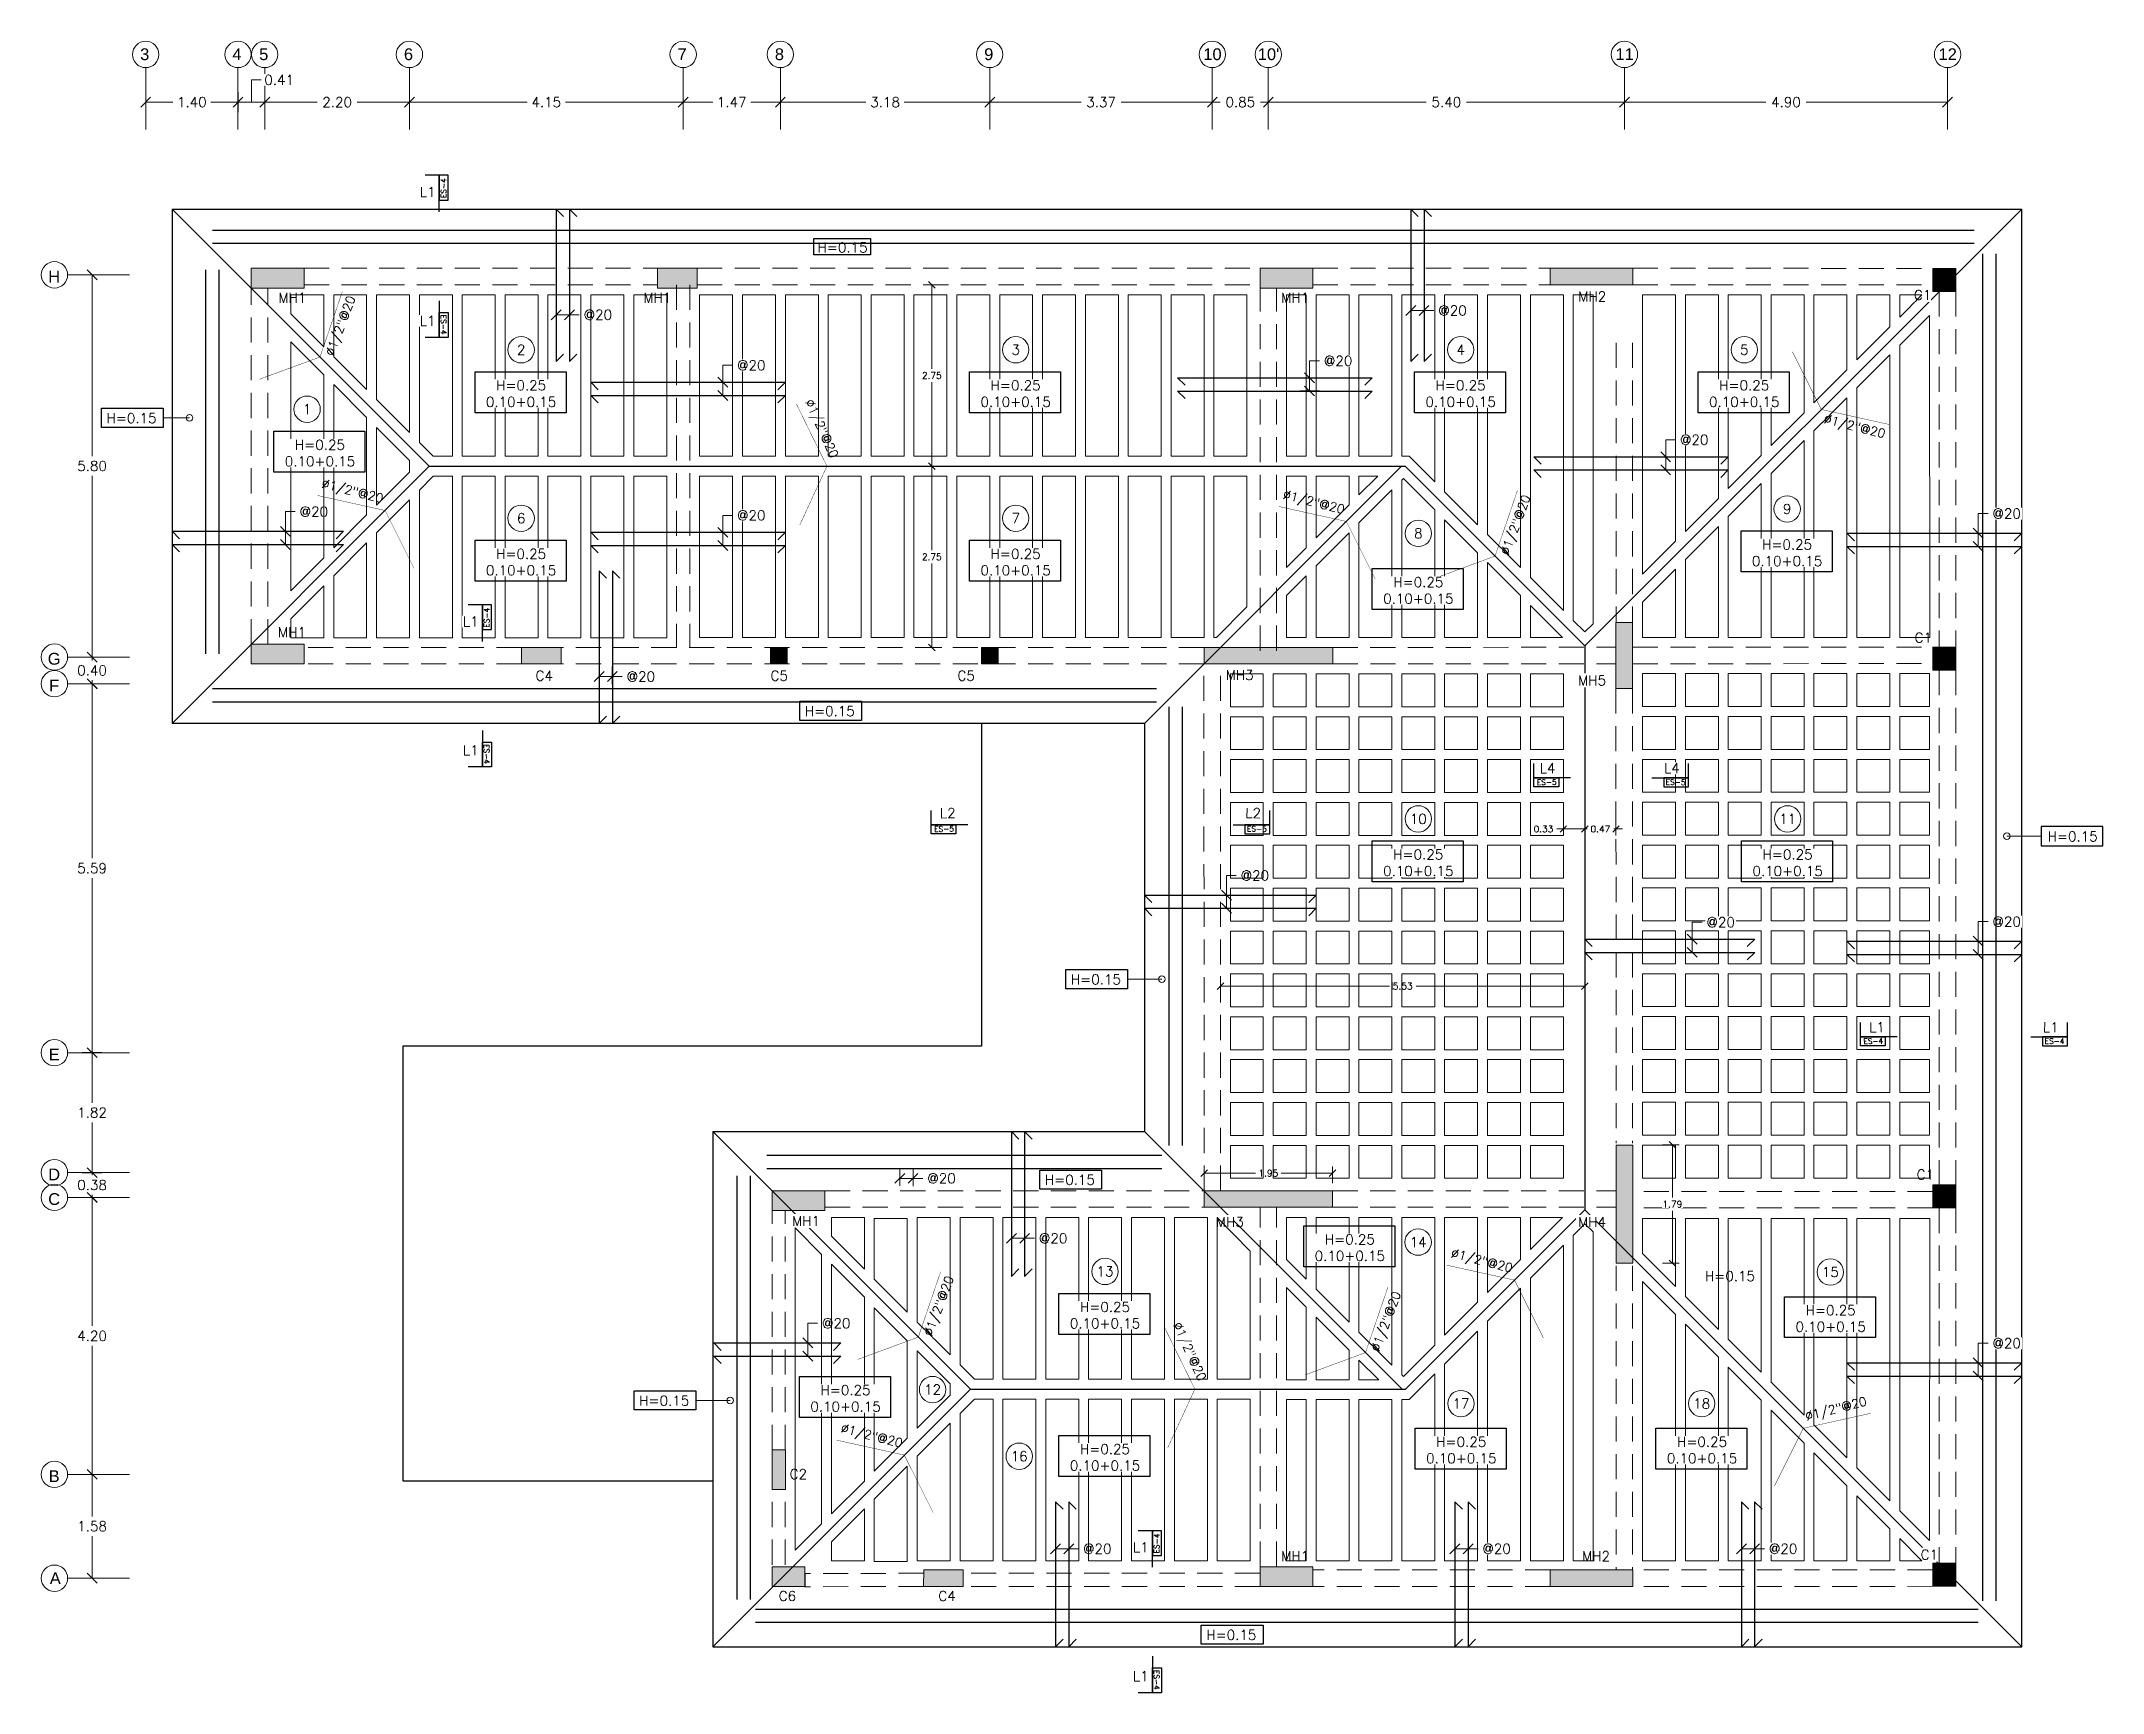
# Model space of a CAD drawing. Header units: metres. Extents: x -44 to 358, y -286 to 66.
# Drawn here: x 316.77 to 348.03, y 41.12 to 66.16 of the extents above; entities that cross this region are included whole.
import ezdxf
from ezdxf.enums import TextEntityAlignment as Align

# ---------------------------------------------------------------- set-up
doc = ezdxf.new("R2010")
doc.units = ezdxf.units.M
doc.header["$LTSCALE"] = 0.3
doc.header["$PDMODE"] = 3
doc.linetypes.add('Grid Line 1_2_', pattern=[22.225, 12.7, -3.175, 3.175, -3.175])
doc.linetypes.add('HIDDEN', pattern=[9.525, 6.35, -3.175])
for name, color, linetype, lineweight in [('0-S-GRID', 1, 'Continuous', 9), ('0-S-GRID-IDEN', 1, 'Continuous', 9), ('BOVEDILLA', 8, 'Continuous', 5), ('Columnas', 7, 'Continuous', 18), ('VIGAS', 1, 'HIDDEN', 15)]:
    doc.layers.add(name, color=color, linetype=linetype, lineweight=lineweight)
for name, color, linetype in [('ACERO', 5, 'Continuous'), ('BP', 3, 'Continuous'), ('DIMCOL', 4, 'Continuous'), ('DIMENSIONES', 7, 'Continuous'), ('DIMTEXTO', 4, 'Continuous'), ('HATCH', 8, 'Continuous'), ('REBAR', 5, 'Continuous'), ('TEXTOS', 4, 'Continuous')]:
    doc.layers.add(name, color=color, linetype=linetype)
doc.styles.add('Arial_2', font='arial.ttf', dxfattribs={"height": 0.2})
doc.styles.add('SMPLEX', font='simplex.shx')
doc.dimstyles.new('DIM-50', dxfattribs={"dimscale": 0.5, "dimtxt": 0.2, "dimasz": 0.2, "dimexe": 0.2, "dimexo": 0.2, "dimgap": 0.1, "dimtad": 0, "dimtih": 1, "dimtoh": 1, "dimzin": 0, "dimdsep": 46, "dimtxsty": 'SMPLEX', "dimblk1": 'OBLIQUE', "dimblk2": 'OBLIQUE', "dimsah": 1, "dimcen": 0.2, "dimclrd": 4, "dimclre": 4, "dimclrt": 4, "dimadec": 0, "dimazin": 0, "dimtfac": 1, "dimtmove": 0, "dimatfit": 3, "dimldrblk": 'OPEN30', "dimfxl": 0.3, "dimfxlon": 1, "dimtfill": 1, "dimtolj": 1, "dimtzin": 0, "dimarcsym": 0})
doc.dimstyles.new('DIM-75', dxfattribs={"dimscale": 0.75, "dimtxt": 0.2, "dimasz": 0.2, "dimexe": 0.2, "dimexo": 0.2, "dimgap": 0.1, "dimtad": 0, "dimtih": 1, "dimtoh": 1, "dimzin": 0, "dimdsep": 46, "dimtxsty": 'SMPLEX', "dimblk1": 'OBLIQUE', "dimblk2": 'OBLIQUE', "dimsah": 1, "dimcen": 0.2, "dimclrd": 4, "dimclre": 4, "dimclrt": 4, "dimadec": 0, "dimazin": 0, "dimtfac": 1, "dimtmove": 0, "dimatfit": 3, "dimldrblk": 'OBLIQUE', "dimfxl": 0.2, "dimfxlon": 1, "dimtfill": 1, "dimtolj": 1, "dimtzin": 0, "dimarcsym": 0})

# ---------------------------------------------------------------- blocks, each defined once
blk = doc.blocks.new('_OBLIQUE')
at = {"color": 0, "linetype": 'ByBlock'}
blk.add_line((-0.5, -0.5), (0.5, 0.5), dxfattribs=at)
blk = doc.blocks.new('*D1880')
at = {"layer": 'DEFPOINTS', "color": 0, "ltscale": 0.05, "transparency": 16777216}
for p in [(115.168, -17.509), (113.768, -17.925), (115.168, -17.925)]:
    blk.add_point(p, dxfattribs=at)
at = {"layer": 'DIMTEXTO', "color": 4, "lineweight": -2, "ltscale": 0.05, "transparency": 16777216}
for p, q in [((113.768, -17.659), (113.768, -17.359)), ((115.168, -17.659), (115.168, -17.359)), ((113.768, -17.509), (114.179, -17.509)), ((115.168, -17.509), (114.757, -17.509))]:
    blk.add_line(p, q, dxfattribs=at)
at = {"layer": 'DIMTEXTO', "color": 4, "lineweight": -2, "ltscale": 0.05, "transparency": 16777216, "xscale": 0.15, "yscale": 0.15, "zscale": 0.15, "rotation": 180}
blk.add_blockref('_OBLIQUE', (113.768, -17.509), dxfattribs=at)
at = {"layer": 'DIMTEXTO', "color": 4, "lineweight": -2, "ltscale": 0.05, "transparency": 16777216, "xscale": 0.15, "yscale": 0.15, "zscale": 0.15}
blk.add_blockref('_OBLIQUE', (115.168, -17.509), dxfattribs=at)
at = {"layer": 'DIMTEXTO', "color": 4, "ltscale": 0.05, "transparency": 16777216, "insert": (114.468, -17.509), "char_height": 0.15, "attachment_point": 5, "style": 'SMPLEX', "bg_fill": 3, "box_fill_scale": 1.1, "bg_fill_color": 256, "bg_fill_true_color": 13158600, "bg_fill_transparency": 0}
blk.add_mtext('\\A1;1.40', dxfattribs=at)
blk = doc.blocks.new('*D1881')
at = {"layer": 'DEFPOINTS', "color": 0, "ltscale": 0.05, "transparency": 16777216}
for p in [(115.573, -17.509), (115.168, -17.925), (115.573, -17.925)]:
    blk.add_point(p, dxfattribs=at)
at = {"layer": 'DIMTEXTO', "color": 4, "lineweight": -2, "ltscale": 0.05, "transparency": 16777216}
for p, q in [((115.37, -17.509), (115.37, -17.171)), ((115.37, -17.171), (115.52, -17.171)), ((115.168, -17.659), (115.168, -17.359)), ((115.573, -17.659), (115.573, -17.359)), ((115.168, -17.509), (115.573, -17.509))]:
    blk.add_line(p, q, dxfattribs=at)
at = {"layer": 'DIMTEXTO', "color": 4, "lineweight": -2, "ltscale": 0.05, "transparency": 16777216, "xscale": 0.15, "yscale": 0.15, "zscale": 0.15, "rotation": 180}
blk.add_blockref('_OBLIQUE', (115.168, -17.509), dxfattribs=at)
at = {"layer": 'DIMTEXTO', "color": 4, "lineweight": -2, "ltscale": 0.05, "transparency": 16777216, "xscale": 0.15, "yscale": 0.15, "zscale": 0.15}
blk.add_blockref('_OBLIQUE', (115.573, -17.509), dxfattribs=at)
at = {"layer": 'DIMTEXTO', "color": 4, "ltscale": 0.05, "transparency": 16777216, "insert": (115.792, -17.171), "char_height": 0.15, "attachment_point": 5, "style": 'SMPLEX', "bg_fill": 3, "box_fill_scale": 1.1, "bg_fill_color": 256, "bg_fill_true_color": 13158600, "bg_fill_transparency": 0}
blk.add_mtext('\\A1;0.41', dxfattribs=at)
blk = doc.blocks.new('*D1882')
at = {"layer": 'DEFPOINTS', "color": 0, "ltscale": 0.05, "transparency": 16777216}
for p in [(117.768, -17.509), (115.573, -17.925), (117.768, -17.925)]:
    blk.add_point(p, dxfattribs=at)
at = {"layer": 'DIMTEXTO', "color": 4, "lineweight": -2, "ltscale": 0.05, "transparency": 16777216}
for p, q in [((115.573, -17.659), (115.573, -17.359)), ((117.768, -17.659), (117.768, -17.359)), ((115.573, -17.509), (116.367, -17.509)), ((117.768, -17.509), (116.974, -17.509))]:
    blk.add_line(p, q, dxfattribs=at)
at = {"layer": 'DIMTEXTO', "color": 4, "lineweight": -2, "ltscale": 0.05, "transparency": 16777216, "xscale": 0.15, "yscale": 0.15, "zscale": 0.15, "rotation": 180}
blk.add_blockref('_OBLIQUE', (115.573, -17.509), dxfattribs=at)
at = {"layer": 'DIMTEXTO', "color": 4, "lineweight": -2, "ltscale": 0.05, "transparency": 16777216, "xscale": 0.15, "yscale": 0.15, "zscale": 0.15}
blk.add_blockref('_OBLIQUE', (117.768, -17.509), dxfattribs=at)
at = {"layer": 'DIMTEXTO', "color": 4, "ltscale": 0.05, "transparency": 16777216, "insert": (116.671, -17.509), "char_height": 0.15, "attachment_point": 5, "style": 'SMPLEX', "bg_fill": 3, "box_fill_scale": 1.1, "bg_fill_color": 256, "bg_fill_true_color": 13158600, "bg_fill_transparency": 0}
blk.add_mtext('\\A1;2.20', dxfattribs=at)
blk = doc.blocks.new('*D1883')
at = {"layer": 'DEFPOINTS', "color": 0, "ltscale": 0.05, "transparency": 16777216}
for p in [(121.919, -17.509), (117.768, -17.925), (121.919, -17.925)]:
    blk.add_point(p, dxfattribs=at)
at = {"layer": 'DIMTEXTO', "color": 4, "lineweight": -2, "ltscale": 0.05, "transparency": 16777216}
for p, q in [((117.768, -17.659), (117.768, -17.359)), ((121.919, -17.659), (121.919, -17.359)), ((117.768, -17.509), (119.554, -17.509)), ((121.919, -17.509), (120.133, -17.509))]:
    blk.add_line(p, q, dxfattribs=at)
at = {"layer": 'DIMTEXTO', "color": 4, "lineweight": -2, "ltscale": 0.05, "transparency": 16777216, "xscale": 0.15, "yscale": 0.15, "zscale": 0.15, "rotation": 180}
blk.add_blockref('_OBLIQUE', (117.768, -17.509), dxfattribs=at)
at = {"layer": 'DIMTEXTO', "color": 4, "lineweight": -2, "ltscale": 0.05, "transparency": 16777216, "xscale": 0.15, "yscale": 0.15, "zscale": 0.15}
blk.add_blockref('_OBLIQUE', (121.919, -17.509), dxfattribs=at)
at = {"layer": 'DIMTEXTO', "color": 4, "ltscale": 0.05, "transparency": 16777216, "insert": (119.843, -17.509), "char_height": 0.15, "attachment_point": 5, "style": 'SMPLEX', "bg_fill": 3, "box_fill_scale": 1.1, "bg_fill_color": 256, "bg_fill_true_color": 13158600, "bg_fill_transparency": 0}
blk.add_mtext('\\A1;4.15', dxfattribs=at)
blk = doc.blocks.new('*D1884')
at = {"layer": 'DEFPOINTS', "color": 0, "ltscale": 0.2, "transparency": 16777216}
for p in [(123.393, -17.509), (121.919, -17.925), (123.393, -17.925)]:
    blk.add_point(p, dxfattribs=at)
at = {"layer": 'DIMTEXTO', "color": 4, "lineweight": -2, "ltscale": 0.2, "transparency": 16777216}
for p, q in [((121.919, -17.659), (121.919, -17.359)), ((123.393, -17.659), (123.393, -17.359)), ((121.919, -17.509), (122.367, -17.509)), ((123.393, -17.509), (122.945, -17.509))]:
    blk.add_line(p, q, dxfattribs=at)
at = {"layer": 'DIMTEXTO', "color": 4, "lineweight": -2, "ltscale": 0.2, "transparency": 16777216, "xscale": 0.15, "yscale": 0.15, "zscale": 0.15, "rotation": 180}
blk.add_blockref('_OBLIQUE', (121.919, -17.509), dxfattribs=at)
at = {"layer": 'DIMTEXTO', "color": 4, "lineweight": -2, "ltscale": 0.2, "transparency": 16777216, "xscale": 0.15, "yscale": 0.15, "zscale": 0.15}
blk.add_blockref('_OBLIQUE', (123.393, -17.509), dxfattribs=at)
at = {"layer": 'DIMTEXTO', "color": 4, "ltscale": 0.2, "transparency": 16777216, "insert": (122.656, -17.509), "char_height": 0.15, "attachment_point": 5, "style": 'SMPLEX', "bg_fill": 3, "box_fill_scale": 1.1, "bg_fill_color": 256, "bg_fill_true_color": 13158600, "bg_fill_transparency": 0}
blk.add_mtext('\\A1;1.47', dxfattribs=at)
blk = doc.blocks.new('*D1885')
at = {"layer": 'DEFPOINTS', "color": 0, "ltscale": 0.2, "transparency": 16777216}
for p in [(126.568, -17.509), (123.393, -17.925), (126.568, -17.925)]:
    blk.add_point(p, dxfattribs=at)
at = {"layer": 'DIMTEXTO', "color": 4, "lineweight": -2, "ltscale": 0.2, "transparency": 16777216}
for p, q in [((123.393, -17.659), (123.393, -17.359)), ((126.568, -17.659), (126.568, -17.359)), ((123.393, -17.509), (124.691, -17.509)), ((126.568, -17.509), (125.27, -17.509))]:
    blk.add_line(p, q, dxfattribs=at)
at = {"layer": 'DIMTEXTO', "color": 4, "lineweight": -2, "ltscale": 0.2, "transparency": 16777216, "xscale": 0.15, "yscale": 0.15, "zscale": 0.15, "rotation": 180}
blk.add_blockref('_OBLIQUE', (123.393, -17.509), dxfattribs=at)
at = {"layer": 'DIMTEXTO', "color": 4, "lineweight": -2, "ltscale": 0.2, "transparency": 16777216, "xscale": 0.15, "yscale": 0.15, "zscale": 0.15}
blk.add_blockref('_OBLIQUE', (126.568, -17.509), dxfattribs=at)
at = {"layer": 'DIMTEXTO', "color": 4, "ltscale": 0.2, "transparency": 16777216, "insert": (124.981, -17.509), "char_height": 0.15, "attachment_point": 5, "style": 'SMPLEX', "bg_fill": 3, "box_fill_scale": 1.1, "bg_fill_color": 256, "bg_fill_true_color": 13158600, "bg_fill_transparency": 0}
blk.add_mtext('\\A1;3.18', dxfattribs=at)
blk = doc.blocks.new('*D1886')
at = {"layer": 'DEFPOINTS', "color": 0, "ltscale": 0.2, "transparency": 16777216}
for p in [(129.943, -17.509), (126.568, -17.925), (129.943, -17.925)]:
    blk.add_point(p, dxfattribs=at)
at = {"layer": 'DIMTEXTO', "color": 4, "lineweight": -2, "ltscale": 0.2, "transparency": 16777216}
for p, q in [((126.568, -17.659), (126.568, -17.359)), ((129.943, -17.659), (129.943, -17.359)), ((126.568, -17.509), (127.952, -17.509)), ((129.943, -17.509), (128.559, -17.509))]:
    blk.add_line(p, q, dxfattribs=at)
at = {"layer": 'DIMTEXTO', "color": 4, "lineweight": -2, "ltscale": 0.2, "transparency": 16777216, "xscale": 0.15, "yscale": 0.15, "zscale": 0.15, "rotation": 180}
blk.add_blockref('_OBLIQUE', (126.568, -17.509), dxfattribs=at)
at = {"layer": 'DIMTEXTO', "color": 4, "lineweight": -2, "ltscale": 0.2, "transparency": 16777216, "xscale": 0.15, "yscale": 0.15, "zscale": 0.15}
blk.add_blockref('_OBLIQUE', (129.943, -17.509), dxfattribs=at)
at = {"layer": 'DIMTEXTO', "color": 4, "ltscale": 0.2, "transparency": 16777216, "insert": (128.256, -17.509), "char_height": 0.15, "attachment_point": 5, "style": 'SMPLEX', "bg_fill": 3, "box_fill_scale": 1.1, "bg_fill_color": 256, "bg_fill_true_color": 13158600, "bg_fill_transparency": 0}
blk.add_mtext('\\A1;3.37', dxfattribs=at)
blk = doc.blocks.new('*D1887')
at = {"layer": 'DEFPOINTS', "color": 0, "ltscale": 0.2, "transparency": 16777216}
for p in [(130.793, -17.509), (129.943, -17.925), (130.793, -17.925)]:
    blk.add_point(p, dxfattribs=at)
at = {"layer": 'DIMTEXTO', "color": 4, "lineweight": -2, "ltscale": 0.2, "transparency": 16777216}
for p, q in [((129.943, -17.659), (129.943, -17.359)), ((130.793, -17.659), (130.793, -17.359)), ((129.943, -17.509), (130.064, -17.509)), ((130.793, -17.509), (130.672, -17.509))]:
    blk.add_line(p, q, dxfattribs=at)
at = {"layer": 'DIMTEXTO', "color": 4, "lineweight": -2, "ltscale": 0.2, "transparency": 16777216, "xscale": 0.15, "yscale": 0.15, "zscale": 0.15, "rotation": 180}
blk.add_blockref('_OBLIQUE', (129.943, -17.509), dxfattribs=at)
at = {"layer": 'DIMTEXTO', "color": 4, "lineweight": -2, "ltscale": 0.2, "transparency": 16777216, "xscale": 0.15, "yscale": 0.15, "zscale": 0.15}
blk.add_blockref('_OBLIQUE', (130.793, -17.509), dxfattribs=at)
at = {"layer": 'DIMTEXTO', "color": 4, "ltscale": 0.2, "transparency": 16777216, "insert": (130.368, -17.509), "char_height": 0.15, "attachment_point": 5, "style": 'SMPLEX', "bg_fill": 3, "box_fill_scale": 1.1, "bg_fill_color": 256, "bg_fill_true_color": 13158600, "bg_fill_transparency": 0}
blk.add_mtext('\\A1;0.85', dxfattribs=at)
blk = doc.blocks.new('*D1888')
at = {"layer": 'DEFPOINTS', "color": 0, "ltscale": 0.2, "transparency": 16777216}
for p in [(141.093, -17.509), (136.193, -17.925), (141.093, -17.925)]:
    blk.add_point(p, dxfattribs=at)
at = {"layer": 'DIMTEXTO', "color": 4, "lineweight": -2, "ltscale": 0.2, "transparency": 16777216}
for p, q in [((136.193, -17.659), (136.193, -17.359)), ((141.093, -17.659), (141.093, -17.359)), ((136.193, -17.509), (138.339, -17.509)), ((141.093, -17.509), (138.947, -17.509))]:
    blk.add_line(p, q, dxfattribs=at)
at = {"layer": 'DIMTEXTO', "color": 4, "lineweight": -2, "ltscale": 0.2, "transparency": 16777216, "xscale": 0.15, "yscale": 0.15, "zscale": 0.15, "rotation": 180}
blk.add_blockref('_OBLIQUE', (136.193, -17.509), dxfattribs=at)
at = {"layer": 'DIMTEXTO', "color": 4, "lineweight": -2, "ltscale": 0.2, "transparency": 16777216, "xscale": 0.15, "yscale": 0.15, "zscale": 0.15}
blk.add_blockref('_OBLIQUE', (141.093, -17.509), dxfattribs=at)
at = {"layer": 'DIMTEXTO', "color": 4, "ltscale": 0.2, "transparency": 16777216, "insert": (138.643, -17.509), "char_height": 0.15, "attachment_point": 5, "style": 'SMPLEX', "bg_fill": 3, "box_fill_scale": 1.1, "bg_fill_color": 256, "bg_fill_true_color": 13158600, "bg_fill_transparency": 0}
blk.add_mtext('\\A1;4.90', dxfattribs=at)
blk = doc.blocks.new('*D1877')
at = {"layer": 'DEFPOINTS', "color": 0, "ltscale": 0.2, "transparency": 16777216}
for p in [(136.193, -17.509), (130.793, -17.925), (136.193, -17.925)]:
    blk.add_point(p, dxfattribs=at)
at = {"layer": 'DIMTEXTO', "color": 4, "lineweight": -2, "ltscale": 0.2, "transparency": 16777216}
for p, q in [((130.793, -17.659), (130.793, -17.359)), ((136.193, -17.659), (136.193, -17.359)), ((130.793, -17.509), (133.189, -17.509)), ((136.193, -17.509), (133.797, -17.509))]:
    blk.add_line(p, q, dxfattribs=at)
at = {"layer": 'DIMTEXTO', "color": 4, "lineweight": -2, "ltscale": 0.2, "transparency": 16777216, "xscale": 0.15, "yscale": 0.15, "zscale": 0.15, "rotation": 180}
blk.add_blockref('_OBLIQUE', (130.793, -17.509), dxfattribs=at)
at = {"layer": 'DIMTEXTO', "color": 4, "lineweight": -2, "ltscale": 0.2, "transparency": 16777216, "xscale": 0.15, "yscale": 0.15, "zscale": 0.15}
blk.add_blockref('_OBLIQUE', (136.193, -17.509), dxfattribs=at)
at = {"layer": 'DIMTEXTO', "color": 4, "ltscale": 0.2, "transparency": 16777216, "insert": (133.493, -17.509), "char_height": 0.15, "attachment_point": 5, "style": 'SMPLEX', "bg_fill": 3, "box_fill_scale": 1.1, "bg_fill_color": 256, "bg_fill_true_color": 13158600, "bg_fill_transparency": 0}
blk.add_mtext('\\A1;5.40', dxfattribs=at)
blk = doc.blocks.new('*D1889')
at = {"layer": 'DIMTEXTO', "color": 4, "lineweight": -2, "transparency": 16777216}
for p, q in [((113.105, -33.742), (112.805, -33.742)), ((112.955, -33.742), (112.955, -33.592)), ((112.955, -33.742), (112.955, -33.779)), ((113.105, -34.117), (112.805, -34.117)), ((112.955, -34.117), (112.955, -34.079)), ((112.955, -34.117), (112.955, -34.267))]:
    blk.add_line(p, q, dxfattribs=at)
at = {"layer": 'DIMTEXTO', "color": 4, "lineweight": -2, "transparency": 16777216, "xscale": 0.15, "yscale": 0.15, "zscale": 0.15}
for p, rotation in [((112.955, -33.742), 270), ((112.955, -34.117), 90)]:
    blk.add_blockref('_OBLIQUE', p, dxfattribs=dict(at, rotation=rotation))
at = {"layer": 'DIMTEXTO', "color": 4, "transparency": 16777216, "insert": (112.955, -33.929), "char_height": 0.15, "attachment_point": 5, "style": 'SMPLEX', "bg_fill": 3, "box_fill_scale": 1.1, "bg_fill_color": 256, "bg_fill_true_color": 13158600, "bg_fill_transparency": 0}
blk.add_mtext('\\A1;0.38', dxfattribs=at)
at = {"layer": 'DEFPOINTS', "color": 0, "transparency": 16777216}
for p in [(112.955, -33.742), (113.268, -33.742), (113.268, -34.117)]:
    blk.add_point(p, dxfattribs=at)
blk = doc.blocks.new('*D1890')
at = {"layer": 'DEFPOINTS', "color": 0, "transparency": 16777216}
for p in [(113.268, -34.117), (112.955, -38.317), (113.268, -38.317)]:
    blk.add_point(p, dxfattribs=at)
at = {"layer": 'DIMTEXTO', "color": 4, "lineweight": -2, "transparency": 16777216}
for p, q in [((113.105, -34.117), (112.805, -34.117)), ((112.955, -34.117), (112.955, -36.067)), ((112.955, -38.317), (112.955, -36.367)), ((113.105, -38.317), (112.805, -38.317))]:
    blk.add_line(p, q, dxfattribs=at)
at = {"layer": 'DIMTEXTO', "color": 4, "lineweight": -2, "transparency": 16777216, "xscale": 0.15, "yscale": 0.15, "zscale": 0.15}
for p, rotation in [((112.955, -34.117), 90), ((112.955, -38.317), 270)]:
    blk.add_blockref('_OBLIQUE', p, dxfattribs=dict(at, rotation=rotation))
at = {"layer": 'DIMTEXTO', "color": 4, "transparency": 16777216, "insert": (112.955, -36.217), "char_height": 0.15, "attachment_point": 5, "style": 'SMPLEX', "bg_fill": 3, "box_fill_scale": 1.1, "bg_fill_color": 256, "bg_fill_true_color": 13158600, "bg_fill_transparency": 0}
blk.add_mtext('\\A1;4.20', dxfattribs=at)
blk = doc.blocks.new('*D1891')
at = {"layer": 'DEFPOINTS', "color": 0, "transparency": 16777216}
for p in [(113.268, -38.317), (112.955, -39.892), (113.268, -39.892)]:
    blk.add_point(p, dxfattribs=at)
at = {"layer": 'DIMTEXTO', "color": 4, "lineweight": -2, "transparency": 16777216}
for p, q in [((113.105, -38.317), (112.805, -38.317)), ((112.955, -38.317), (112.955, -38.954)), ((112.955, -39.892), (112.955, -39.254)), ((113.105, -39.892), (112.805, -39.892))]:
    blk.add_line(p, q, dxfattribs=at)
at = {"layer": 'DIMTEXTO', "color": 4, "lineweight": -2, "transparency": 16777216, "xscale": 0.15, "yscale": 0.15, "zscale": 0.15}
for p, rotation in [((112.955, -38.317), 90), ((112.955, -39.892), 270)]:
    blk.add_blockref('_OBLIQUE', p, dxfattribs=dict(at, rotation=rotation))
at = {"layer": 'DIMTEXTO', "color": 4, "transparency": 16777216, "insert": (112.955, -39.104), "char_height": 0.15, "attachment_point": 5, "style": 'SMPLEX', "bg_fill": 3, "box_fill_scale": 1.1, "bg_fill_color": 256, "bg_fill_true_color": 13158600, "bg_fill_transparency": 0}
blk.add_mtext('\\A1;1.58', dxfattribs=at)
blk = doc.blocks.new('*D1892')
at = {"layer": 'DEFPOINTS', "color": 0, "transparency": 16777216}
for p in [(112.955, -31.922), (113.268, -31.922), (113.268, -33.742)]:
    blk.add_point(p, dxfattribs=at)
at = {"layer": 'DIMTEXTO', "color": 4, "lineweight": -2, "transparency": 16777216}
for p, q in [((113.105, -31.922), (112.805, -31.922)), ((112.955, -31.922), (112.955, -32.682)), ((112.955, -33.742), (112.955, -32.982)), ((113.105, -33.742), (112.805, -33.742))]:
    blk.add_line(p, q, dxfattribs=at)
at = {"layer": 'DIMTEXTO', "color": 4, "lineweight": -2, "transparency": 16777216, "xscale": 0.15, "yscale": 0.15, "zscale": 0.15}
for p, rotation in [((112.955, -31.922), 90), ((112.955, -33.742), 270)]:
    blk.add_blockref('_OBLIQUE', p, dxfattribs=dict(at, rotation=rotation))
at = {"layer": 'DIMTEXTO', "color": 4, "transparency": 16777216, "insert": (112.955, -32.832), "char_height": 0.15, "attachment_point": 5, "style": 'SMPLEX', "bg_fill": 3, "box_fill_scale": 1.1, "bg_fill_color": 256, "bg_fill_true_color": 13158600, "bg_fill_transparency": 0}
blk.add_mtext('\\A1;1.82', dxfattribs=at)
blk = doc.blocks.new('*D1893')
at = {"layer": 'DEFPOINTS', "color": 0, "ltscale": 0.2, "transparency": 16777216}
for p in [(112.955, -26.328), (113.268, -26.328), (113.268, -31.922)]:
    blk.add_point(p, dxfattribs=at)
at = {"layer": 'DIMTEXTO', "color": 4, "lineweight": -2, "ltscale": 0.2, "transparency": 16777216}
for p, q in [((113.105, -26.328), (112.805, -26.328)), ((112.955, -26.328), (112.955, -28.975)), ((112.955, -31.922), (112.955, -29.275)), ((113.105, -31.922), (112.805, -31.922))]:
    blk.add_line(p, q, dxfattribs=at)
at = {"layer": 'DIMTEXTO', "color": 4, "lineweight": -2, "ltscale": 0.2, "transparency": 16777216, "xscale": 0.15, "yscale": 0.15, "zscale": 0.15}
for p, rotation in [((112.955, -26.328), 90), ((112.955, -31.922), 270)]:
    blk.add_blockref('_OBLIQUE', p, dxfattribs=dict(at, rotation=rotation))
at = {"layer": 'DIMTEXTO', "color": 4, "ltscale": 0.2, "transparency": 16777216, "insert": (112.955, -29.125), "char_height": 0.15, "attachment_point": 5, "style": 'SMPLEX', "bg_fill": 3, "box_fill_scale": 1.1, "bg_fill_color": 256, "bg_fill_true_color": 13158600, "bg_fill_transparency": 0}
blk.add_mtext('\\A1;5.59', dxfattribs=at)
blk = doc.blocks.new('*D1894')
at = {"layer": 'DIMTEXTO', "color": 4, "lineweight": -2, "ltscale": 0.2, "transparency": 16777216}
for p, q in [((113.105, -25.924), (112.805, -25.924)), ((112.955, -25.924), (112.955, -25.774)), ((112.955, -25.924), (112.955, -25.976)), ((113.105, -26.328), (112.805, -26.328)), ((112.955, -26.328), (112.955, -26.276)), ((112.955, -26.328), (112.955, -26.478))]:
    blk.add_line(p, q, dxfattribs=at)
at = {"layer": 'DIMTEXTO', "color": 4, "lineweight": -2, "ltscale": 0.2, "transparency": 16777216, "xscale": 0.15, "yscale": 0.15, "zscale": 0.15}
for p, rotation in [((112.955, -25.924), 270), ((112.955, -26.328), 90)]:
    blk.add_blockref('_OBLIQUE', p, dxfattribs=dict(at, rotation=rotation))
at = {"layer": 'DIMTEXTO', "color": 4, "ltscale": 0.2, "transparency": 16777216, "insert": (112.955, -26.126), "char_height": 0.15, "attachment_point": 5, "style": 'SMPLEX', "bg_fill": 3, "box_fill_scale": 1.1, "bg_fill_color": 256, "bg_fill_true_color": 13158600, "bg_fill_transparency": 0}
blk.add_mtext('\\A1;0.40', dxfattribs=at)
at = {"layer": 'DEFPOINTS', "color": 0, "ltscale": 0.2, "transparency": 16777216}
for p in [(112.955, -25.924), (113.268, -25.924), (113.268, -26.328)]:
    blk.add_point(p, dxfattribs=at)
blk = doc.blocks.new('*D1895')
at = {"layer": 'DEFPOINTS', "color": 0, "ltscale": 0.2, "transparency": 16777216}
for p in [(112.955, -20.128), (113.268, -20.128), (113.268, -25.924)]:
    blk.add_point(p, dxfattribs=at)
at = {"layer": 'DIMTEXTO', "color": 4, "lineweight": -2, "ltscale": 0.2, "transparency": 16777216}
for p, q in [((113.105, -20.128), (112.805, -20.128)), ((112.955, -20.128), (112.955, -22.876)), ((112.955, -25.924), (112.955, -23.176)), ((113.105, -25.924), (112.805, -25.924))]:
    blk.add_line(p, q, dxfattribs=at)
at = {"layer": 'DIMTEXTO', "color": 4, "lineweight": -2, "ltscale": 0.2, "transparency": 16777216, "xscale": 0.15, "yscale": 0.15, "zscale": 0.15}
for p, rotation in [((112.955, -20.128), 90), ((112.955, -25.924), 270)]:
    blk.add_blockref('_OBLIQUE', p, dxfattribs=dict(at, rotation=rotation))
at = {"layer": 'DIMTEXTO', "color": 4, "ltscale": 0.2, "transparency": 16777216, "insert": (112.955, -23.026), "char_height": 0.15, "attachment_point": 5, "style": 'SMPLEX', "bg_fill": 3, "box_fill_scale": 1.1, "bg_fill_color": 256, "bg_fill_true_color": 13158600, "bg_fill_transparency": 0}
blk.add_mtext('\\A1;5.80', dxfattribs=at)
blk = doc.blocks.new('*D1878')
at = {"layer": 'DEFPOINTS', "color": 0, "transparency": 16777216}
for p in [(125.205, -33.829), (125.205, -34.091), (125.405, -34.095)]:
    blk.add_point(p, dxfattribs=at)
at = {"layer": 'DIMTEXTO', "color": 4, "lineweight": -2, "transparency": 16777216}
for p, q in [((125.205, -33.941), (125.205, -33.679)), ((125.405, -33.945), (125.405, -33.679)), ((125.205, -33.829), (125.405, -33.829)), ((125.405, -33.829), (125.555, -33.829))]:
    blk.add_line(p, q, dxfattribs=at)
at = {"layer": 'DIMTEXTO', "color": 4, "lineweight": -2, "transparency": 16777216, "xscale": 0.15, "yscale": 0.15, "zscale": 0.15, "rotation": 180}
blk.add_blockref('_OBLIQUE', (125.205, -33.829), dxfattribs=at)
at = {"layer": 'DIMTEXTO', "color": 4, "lineweight": -2, "transparency": 16777216, "xscale": 0.15, "yscale": 0.15, "zscale": 0.15}
blk.add_blockref('_OBLIQUE', (125.405, -33.829), dxfattribs=at)
at = {"layer": 'DIMTEXTO', "color": 4, "transparency": 16777216, "insert": (125.837, -33.829), "char_height": 0.15, "attachment_point": 5, "style": 'SMPLEX', "bg_fill": 3, "box_fill_scale": 1.1, "bg_fill_color": 256, "bg_fill_true_color": 13158600, "bg_fill_transparency": 0}
blk.add_mtext('\\A1;@20', dxfattribs=at)
blk = doc.blocks.new('*D1879')
at = {"layer": 'DEFPOINTS', "color": 0, "transparency": 16777216}
for p in [(126.897, -34.738), (126.897, -35), (127.097, -35.004)]:
    blk.add_point(p, dxfattribs=at)
at = {"layer": 'DIMTEXTO', "color": 4, "lineweight": -2, "transparency": 16777216}
for p, q in [((126.897, -34.85), (126.897, -34.588)), ((127.097, -34.854), (127.097, -34.588)), ((126.897, -34.738), (127.097, -34.738)), ((127.097, -34.738), (127.247, -34.738))]:
    blk.add_line(p, q, dxfattribs=at)
at = {"layer": 'DIMTEXTO', "color": 4, "lineweight": -2, "transparency": 16777216, "xscale": 0.15, "yscale": 0.15, "zscale": 0.15, "rotation": 180}
blk.add_blockref('_OBLIQUE', (126.897, -34.738), dxfattribs=at)
at = {"layer": 'DIMTEXTO', "color": 4, "lineweight": -2, "transparency": 16777216, "xscale": 0.15, "yscale": 0.15, "zscale": 0.15}
blk.add_blockref('_OBLIQUE', (127.097, -34.738), dxfattribs=at)
at = {"layer": 'DIMTEXTO', "color": 4, "transparency": 16777216, "insert": (127.529, -34.738), "char_height": 0.15, "attachment_point": 5, "style": 'SMPLEX', "bg_fill": 3, "box_fill_scale": 1.1, "bg_fill_color": 256, "bg_fill_true_color": 13158600, "bg_fill_transparency": 0}
blk.add_mtext('\\A1;@20', dxfattribs=at)
blk = doc.blocks.new('*D1896')
at = {"layer": 'DEFPOINTS', "color": 0, "transparency": 16777216}
for p in [(115.213, -24.017), (115.886, -24.017), (115.213, -24.217)]:
    blk.add_point(p, dxfattribs=at)
at = {"layer": 'DIMTEXTO', "color": 4, "lineweight": -2, "transparency": 16777216}
for p, q in [((115.886, -24.017), (115.886, -23.719)), ((115.886, -23.719), (116.036, -23.719)), ((115.736, -24.017), (116.036, -24.017)), ((115.886, -24.217), (115.886, -24.017)), ((115.736, -24.217), (116.036, -24.217))]:
    blk.add_line(p, q, dxfattribs=at)
at = {"layer": 'DIMTEXTO', "color": 4, "lineweight": -2, "transparency": 16777216, "xscale": 0.15, "yscale": 0.15, "zscale": 0.15}
for p, rotation in [((115.886, -24.017), 90), ((115.886, -24.217), 270)]:
    blk.add_blockref('_OBLIQUE', p, dxfattribs=dict(at, rotation=rotation))
at = {"layer": 'DIMTEXTO', "color": 4, "transparency": 16777216, "insert": (116.318, -23.719), "char_height": 0.15, "attachment_point": 5, "style": 'SMPLEX', "bg_fill": 3, "box_fill_scale": 1.1, "bg_fill_color": 256, "bg_fill_true_color": 13158600, "bg_fill_transparency": 0}
blk.add_mtext('\\A1;@20', dxfattribs=at)
blk = doc.blocks.new('*D1897')
at = {"layer": 'ACERO', "color": 4, "lineweight": -2, "ltscale": 0.2, "transparency": 16777216}
for p, q in [((125.69, -20.278), (125.79, -20.278)), ((125.69, -20.278), (125.69, -21.554)), ((125.69, -23.03), (125.69, -21.754)), ((125.69, -23.03), (125.79, -23.03))]:
    blk.add_line(p, q, dxfattribs=at)
at = {"layer": 'DEFPOINTS', "color": 0, "ltscale": 0.2, "transparency": 16777216}
for p in [(125.69, -20.278), (125.69, -23.03), (125.69, -23.03)]:
    blk.add_point(p, dxfattribs=at)
at = {"layer": 'ACERO', "color": 4, "lineweight": -2, "ltscale": 0.2, "transparency": 16777216, "xscale": 0.1, "yscale": 0.1, "zscale": 0.1}
for p, rotation in [((125.69, -20.278), 90), ((125.69, -23.03), 270)]:
    blk.add_blockref('_OBLIQUE', p, dxfattribs=dict(at, rotation=rotation))
at = {"layer": 'ACERO', "color": 4, "ltscale": 0.2, "transparency": 16777216, "insert": (125.69, -21.654), "char_height": 0.1, "attachment_point": 5, "style": 'SMPLEX', "bg_fill": 3, "box_fill_scale": 1.1, "bg_fill_color": 256, "bg_fill_true_color": 13158600, "bg_fill_transparency": 0}
blk.add_mtext('\\A1;2.75', dxfattribs=at)
blk = doc.blocks.new('_Open30')
at = {"color": 0, "lineweight": -2}
for p, q in [((-1, 0.27), (0, 0)), ((0, 0), (-1, -0.27)), ((0, 0), (-1, 0))]:
    blk.add_line(p, q, dxfattribs=at)
blk = doc.blocks.new('A$C29cb555f')
at = {"layer": 'HATCH'}
h = blk.add_hatch(color=256, dxfattribs=at)
h.dxf.hatch_style = 1
h.paths.add_polyline_path([(8.101, 20.208), (8.101, 19.908), (8.901, 19.908), (8.901, 20.208)])
h = blk.add_hatch(color=256, dxfattribs=at)
h.dxf.hatch_style = 1
h.paths.add_polyline_path([(14.263, 20.208), (14.263, 19.908), (14.863, 19.908), (14.863, 20.208)])
h = blk.add_hatch(color=256, dxfattribs=at)
h.dxf.hatch_style = 1
h.paths.add_polyline_path([(23.401, 20.208), (23.401, 19.908), (24.201, 19.908), (24.201, 20.208)])
h = blk.add_hatch(color=256, dxfattribs=at)
h.dxf.hatch_style = 1
h.paths.add_polyline_path([(27.801, 19.958), (29.05, 19.958), (29.05, 20.208), (27.801, 20.208)])
h = blk.add_hatch(color=256, dxfattribs=at)
h.dxf.hatch_style = 1
h.paths.add_polyline_path([(33.601, 19.856), (33.951, 19.856), (33.951, 20.206), (33.601, 20.206)])
h = blk.add_hatch(color=256, dxfattribs=at)
h.dxf.hatch_style = 1
h.paths.add_polyline_path([(29.046, 13.836), (28.796, 13.836), (28.796, 14.836), (29.046, 14.836)])
h = blk.add_hatch(color=256, dxfattribs=at)
h.dxf.hatch_style = 1
h.paths.add_polyline_path([(8.101, 14.508), (8.101, 14.208), (8.901, 14.208), (8.901, 14.508)])
h = blk.add_hatch(color=256, dxfattribs=at)
h.dxf.hatch_style = 1
h.paths.add_polyline_path([(12.201, 14.458), (12.201, 14.208), (12.801, 14.208), (12.801, 14.458)])
h = blk.add_hatch(color=256, dxfattribs=at)
h.dxf.hatch_style = 1
h.paths.add_polyline_path([(15.976, 14.208), (16.226, 14.208), (16.226, 14.458), (15.976, 14.458)])
h = blk.add_hatch(color=256, dxfattribs=at)
h.dxf.hatch_style = 1
h.paths.add_polyline_path([(19.176, 14.208), (19.426, 14.208), (19.426, 14.458), (19.176, 14.458)])
h = blk.add_hatch(color=256, dxfattribs=at)
h.dxf.hatch_style = 1
h.paths.add_polyline_path([(22.801, 14.208), (22.551, 14.208), (22.551, 14.458), (24.501, 14.458), (24.501, 14.208)])
h = blk.add_hatch(color=256, dxfattribs=at)
h.dxf.hatch_style = 1
h.paths.add_polyline_path([(33.601, 14.113), (33.951, 14.113), (33.951, 14.463), (33.601, 14.463)])
h = blk.add_hatch(color=256, dxfattribs=at)
h.dxf.hatch_style = 1
h.paths.add_polyline_path([(19.176, 11.998), (19.426, 11.998), (19.426, 12.248), (19.176, 12.248)])
h = blk.add_hatch(color=256, dxfattribs=at)
h.dxf.hatch_style = 1
h.paths.add_polyline_path([(19.176, 8.198), (19.426, 8.198), (19.426, 8.448), (19.176, 8.448)])
h = blk.add_hatch(color=256, dxfattribs=at)
h.dxf.hatch_style = 1
h.paths.add_polyline_path([(10.373, 8.188), (10.623, 8.188), (10.623, 8.438), (10.373, 8.438)])
h = blk.add_hatch(color=256, dxfattribs=at)
h.dxf.hatch_style = 1
h.paths.add_polyline_path([(15.976, 8.188), (16.226, 8.188), (16.226, 8.438), (15.976, 8.438)])
h = blk.add_hatch(color=256, dxfattribs=at)
h.dxf.hatch_style = 1
h.paths.add_polyline_path([(29.051, 5.119), (28.801, 5.119), (28.801, 6.913), (29.051, 6.913)])
h = blk.add_hatch(color=256, dxfattribs=at)
h.dxf.hatch_style = 1
h.paths.add_polyline_path([(33.601, 5.959), (33.951, 5.959), (33.951, 6.309), (33.601, 6.309)])
h = blk.add_hatch(color=256, dxfattribs=at)
h.dxf.hatch_style = 1
h.paths.add_polyline_path([(10.401, 5.619), (10.601, 5.619), (10.601, 6.219), (10.401, 6.219)])
h = blk.add_hatch(color=256, dxfattribs=at)
h.dxf.hatch_style = 1
h.paths.add_polyline_path([(16.001, 6.219), (16.001, 5.919), (16.801, 5.919), (16.801, 6.219)])
h = blk.add_hatch(color=256, dxfattribs=at)
h.dxf.hatch_style = 1
h.paths.add_polyline_path([(22.801, 6.219), (22.551, 6.219), (22.551, 5.969), (24.501, 5.969), (24.501, 6.219)])
h = blk.add_hatch(color=256, dxfattribs=at)
h.dxf.hatch_style = 1
h.paths.add_polyline_path([(10.401, 1.819), (10.601, 1.819), (10.601, 2.419), (10.401, 2.419)])
h = blk.add_hatch(color=256, dxfattribs=at)
h.dxf.hatch_style = 1
h.paths.add_polyline_path([(16.001, 1.689), (16.201, 1.689), (16.201, 2.289), (16.001, 2.289)])
h = blk.add_hatch(color=256, dxfattribs=at)
h.dxf.hatch_style = 1
h.paths.add_polyline_path([(16.498, 0.519), (16.498, 0.219), (16.001, 0.219), (16.001, 0.519)])
h = blk.add_hatch(color=256, dxfattribs=at)
h.dxf.hatch_style = 1
h.paths.add_polyline_path([(18.299, 0.469), (18.298, 0.219), (18.898, 0.219), (18.899, 0.469)])
h = blk.add_hatch(color=256, dxfattribs=at)
h.dxf.hatch_style = 1
h.paths.add_polyline_path([(23.401, 0.519), (23.401, 0.219), (24.201, 0.219), (24.201, 0.519)])
h = blk.add_hatch(color=256, dxfattribs=at)
h.dxf.hatch_style = 1
h.paths.add_polyline_path([(29.05, 0.469), (27.801, 0.469), (27.801, 0.219), (29.05, 0.219)])
h = blk.add_hatch(color=256, dxfattribs=at)
h.dxf.hatch_style = 1
h.paths.add_polyline_path([(33.601, 0.221), (33.951, 0.221), (33.951, 0.571), (33.601, 0.571)])
at = {"layer": 'Columnas'}
for points in [[(8.101, 20.208), (8.101, 19.908), (8.901, 19.908), (8.901, 20.208)], [(14.263, 20.208), (14.263, 19.908), (14.863, 19.908), (14.863, 20.208)], [(23.401, 20.208), (23.401, 19.908), (24.201, 19.908), (24.201, 20.208)], [(33.601, 19.856), (33.951, 19.856), (33.951, 20.206), (33.601, 20.206)], [(29.046, 13.836), (28.796, 13.836), (28.796, 14.836), (29.046, 14.836)], [(8.101, 14.508), (8.101, 14.208), (8.901, 14.208), (8.901, 14.508)], [(12.201, 14.458), (12.201, 14.208), (12.801, 14.208), (12.801, 14.458)], [(15.976, 14.208), (16.226, 14.208), (16.226, 14.458), (15.976, 14.458)], [(19.176, 14.208), (19.426, 14.208), (19.426, 14.458), (19.176, 14.458)], [(33.601, 14.113), (33.951, 14.113), (33.951, 14.463), (33.601, 14.463)], [(19.176, 11.998), (19.426, 11.998), (19.426, 12.248), (19.176, 12.248)], [(19.176, 8.198), (19.426, 8.198), (19.426, 8.448), (19.176, 8.448)], [(10.373, 8.188), (10.623, 8.188), (10.623, 8.438), (10.373, 8.438)], [(15.976, 8.188), (16.226, 8.188), (16.226, 8.438), (15.976, 8.438)], [(29.051, 5.119), (28.801, 5.119), (28.801, 6.913), (29.051, 6.913)], [(33.601, 5.959), (33.951, 5.959), (33.951, 6.309), (33.601, 6.309)], [(10.401, 5.619), (10.601, 5.619), (10.601, 6.219), (10.401, 6.219)], [(16.001, 6.219), (16.001, 5.919), (16.801, 5.919), (16.801, 6.219)], [(10.401, 1.819), (10.601, 1.819), (10.601, 2.419), (10.401, 2.419)], [(16.001, 1.689), (16.201, 1.689), (16.201, 2.289), (16.001, 2.289)], [(18.299, 0.469), (18.298, 0.219), (18.898, 0.219), (18.899, 0.469)], [(23.401, 0.519), (23.401, 0.219), (24.201, 0.219), (24.201, 0.519)], [(33.601, 0.221), (33.951, 0.221), (33.951, 0.571), (33.601, 0.571)]]:
    blk.add_lwpolyline(points, close=True, dxfattribs=at)
for points in [[(27.801, 20.208), (29.051, 20.208), (29.051, 19.958), (27.801, 19.958), (27.8, 20.208)], [(16.498, 0.519), (16.498, 0.219), (16.001, 0.219), (16.001, 0.519), (16.498, 0.519), (16.498, 0.519), (16.498, 0.219)], [(27.801, 0.219), (29.051, 0.219), (29.051, 0.469), (27.801, 0.469), (27.8, 0.219)]]:
    blk.add_lwpolyline(points, dxfattribs=at)
at = {"layer": 'HATCH', "ltscale": 0.2}
blk.add_lwpolyline([(16.498, 0.419), (16.498, 0.219)], dxfattribs=at)
at = {"layer": 'DIMTEXTO', "ltscale": 0.2, "char_height": 0.15, "attachment_point": 1, "style": 'SMPLEX', "bg_fill": 3, "box_fill_scale": 1.2, "bg_fill_color": 256, "bg_fill_transparency": 0}
for s, insert in [('MH5', (28.222, 14.033)), ('MH4', (28.222, 5.821))]:
    blk.add_mtext_dynamic_manual_height_columns(s, width=0.23091, gutter_width=0.25, heights=[0], dxfattribs=dict(at, insert=insert))
for s, width, insert in [('MH1', 0.23091, (8.512, 19.836)), ('MH1', 0.25407, (14.047, 19.836)), ('MH1', 0.35114, (23.72, 19.836)), ('MH2', 0.23091, (28.225, 19.853)), ('C1', 0.23091, (33.316, 19.877)), ('MH1', 0.23091, (8.506, 14.763)), ('C1', 0.23091, (33.326, 14.681)), ('C4', 0.23091, (12.412, 14.104)), ('C5', 0.23091, (15.976, 14.104)), ('C5', 0.23091, (18.81, 14.104)), ('MH3', 0.23091, (22.878, 14.115)), ('C5', 0.23091, (18.789, 12.197)), ('C5', 0.23091, (10.374, 8.649)), ('C5', 0.23091, (15.976, 8.649)), ('C5', 0.23091, (18.78, 8.649)), ('C1', 0.23091, (33.357, 6.54)), ('C2', 0.23091, (10.68, 5.912)), ('MH1', 0.41414, (16.302, 5.836)), ('MH3', 0.23091, (22.729, 5.821)), ('C2', 0.23091, (10.669, 2.251)), ('C2', 0.23091, (16.266, 1.998)), ('MH1', 0.23091, (23.72, 0.753)), ('MH2', 0.23091, (28.282, 0.753)), ('C1', 0.23091, (33.418, 0.776)), ('C6', 0.23091, (16.1, 0.15)), ('C4', 0.23091, (18.521, 0.15))]:
    blk.add_mtext_dynamic_manual_height_columns(s, width=width, gutter_width=0.25, heights=[0], dxfattribs=dict(at, insert=insert))
at = {"layer": 'Columnas'}
for points in [[(22.551, 14.458), (24.501, 14.458), (24.501, 14.208), (22.551, 14.208)], [(22.55, 6.219), (24.5, 6.219), (24.5, 5.969), (22.55, 5.969)]]:
    blk.add_lwpolyline(points, close=True, dxfattribs=at)
blk = doc.blocks.new('*D1898')
at = {"layer": 'DEFPOINTS', "color": 0, "transparency": 16777216}
for p in [(122.706, -36.324), (122.706, -36.524), (123.808, -36.324)]:
    blk.add_point(p, dxfattribs=at)
at = {"layer": 'DIMTEXTO', "color": 4, "lineweight": -2, "transparency": 16777216}
for p, q in [((123.808, -36.324), (123.808, -36.027)), ((123.808, -36.027), (123.958, -36.027)), ((123.658, -36.324), (123.958, -36.324)), ((123.658, -36.524), (123.958, -36.524)), ((123.808, -36.524), (123.808, -36.324))]:
    blk.add_line(p, q, dxfattribs=at)
at = {"layer": 'DIMTEXTO', "color": 4, "lineweight": -2, "transparency": 16777216, "xscale": 0.15, "yscale": 0.15, "zscale": 0.15}
for p, rotation in [((123.808, -36.324), 90), ((123.808, -36.524), 270)]:
    blk.add_blockref('_OBLIQUE', p, dxfattribs=dict(at, rotation=rotation))
at = {"layer": 'DIMTEXTO', "color": 4, "transparency": 16777216, "insert": (124.24, -36.027), "char_height": 0.15, "attachment_point": 5, "style": 'SMPLEX', "bg_fill": 3, "box_fill_scale": 1.1, "bg_fill_color": 256, "bg_fill_true_color": 13158600, "bg_fill_transparency": 0}
blk.add_mtext('\\A1;@20', dxfattribs=at)
blk = doc.blocks.new('*D1899')
at = {"layer": 'DEFPOINTS', "color": 0, "transparency": 16777216}
for p in [(129.237, -29.533), (130.157, -29.533), (129.237, -29.733)]:
    blk.add_point(p, dxfattribs=at)
at = {"layer": 'DIMTEXTO', "color": 4, "lineweight": -2, "transparency": 16777216}
for p, q in [((130.157, -29.533), (130.157, -29.236)), ((130.157, -29.236), (130.307, -29.236)), ((130.007, -29.533), (130.307, -29.533)), ((130.157, -29.733), (130.157, -29.533)), ((130.007, -29.733), (130.307, -29.733))]:
    blk.add_line(p, q, dxfattribs=at)
at = {"layer": 'DIMTEXTO', "color": 4, "lineweight": -2, "transparency": 16777216, "xscale": 0.15, "yscale": 0.15, "zscale": 0.15}
for p, rotation in [((130.157, -29.533), 90), ((130.157, -29.733), 270)]:
    blk.add_blockref('_OBLIQUE', p, dxfattribs=dict(at, rotation=rotation))
at = {"layer": 'DIMTEXTO', "color": 4, "transparency": 16777216, "insert": (130.589, -29.236), "char_height": 0.15, "attachment_point": 5, "style": 'SMPLEX', "bg_fill": 3, "box_fill_scale": 1.1, "bg_fill_color": 256, "bg_fill_true_color": 13158600, "bg_fill_transparency": 0}
blk.add_mtext('\\A1;@20', dxfattribs=at)
blk = doc.blocks.new('*D1900')
at = {"layer": 'DEFPOINTS', "color": 0, "transparency": 16777216}
for p in [(140.29, -30.233), (141.558, -30.233), (140.29, -30.433)]:
    blk.add_point(p, dxfattribs=at)
at = {"layer": 'DIMTEXTO', "color": 4, "lineweight": -2, "transparency": 16777216}
for p, q in [((141.558, -30.233), (141.558, -29.936)), ((141.558, -29.936), (141.708, -29.936)), ((141.408, -30.233), (141.708, -30.233)), ((141.558, -30.433), (141.558, -30.233)), ((141.408, -30.433), (141.708, -30.433))]:
    blk.add_line(p, q, dxfattribs=at)
at = {"layer": 'DIMTEXTO', "color": 4, "lineweight": -2, "transparency": 16777216, "xscale": 0.15, "yscale": 0.15, "zscale": 0.15}
for p, rotation in [((141.558, -30.233), 90), ((141.558, -30.433), 270)]:
    blk.add_blockref('_OBLIQUE', p, dxfattribs=dict(at, rotation=rotation))
at = {"layer": 'DIMTEXTO', "color": 4, "transparency": 16777216, "insert": (141.99, -29.936), "char_height": 0.15, "attachment_point": 5, "style": 'SMPLEX', "bg_fill": 3, "box_fill_scale": 1.1, "bg_fill_color": 256, "bg_fill_true_color": 13158600, "bg_fill_transparency": 0}
blk.add_mtext('\\A1;@20', dxfattribs=at)
blk = doc.blocks.new('*D1901')
at = {"layer": 'DEFPOINTS', "color": 0, "transparency": 16777216}
for p in [(127.567, -39.445), (127.567, -39.706), (127.767, -39.71)]:
    blk.add_point(p, dxfattribs=at)
at = {"layer": 'DIMTEXTO', "color": 4, "lineweight": -2, "transparency": 16777216}
for p, q in [((127.567, -39.556), (127.567, -39.295)), ((127.767, -39.56), (127.767, -39.295)), ((127.567, -39.445), (127.767, -39.445)), ((127.767, -39.445), (127.917, -39.445))]:
    blk.add_line(p, q, dxfattribs=at)
at = {"layer": 'DIMTEXTO', "color": 4, "lineweight": -2, "transparency": 16777216, "xscale": 0.15, "yscale": 0.15, "zscale": 0.15, "rotation": 180}
blk.add_blockref('_OBLIQUE', (127.567, -39.445), dxfattribs=at)
at = {"layer": 'DIMTEXTO', "color": 4, "lineweight": -2, "transparency": 16777216, "xscale": 0.15, "yscale": 0.15, "zscale": 0.15}
blk.add_blockref('_OBLIQUE', (127.767, -39.445), dxfattribs=at)
at = {"layer": 'DIMTEXTO', "color": 4, "transparency": 16777216, "insert": (128.199, -39.445), "char_height": 0.15, "attachment_point": 5, "style": 'SMPLEX', "bg_fill": 3, "box_fill_scale": 1.1, "bg_fill_color": 256, "bg_fill_true_color": 13158600, "bg_fill_transparency": 0}
blk.add_mtext('\\A1;@20', dxfattribs=at)
blk = doc.blocks.new('*D1902')
at = {"layer": 'DEFPOINTS', "color": 0, "transparency": 16777216}
for p in [(132.954, -20.669), (132.954, -20.931), (133.154, -20.935)]:
    blk.add_point(p, dxfattribs=at)
at = {"layer": 'DIMTEXTO', "color": 4, "lineweight": -2, "transparency": 16777216}
for p, q in [((132.954, -20.781), (132.954, -20.519)), ((133.154, -20.785), (133.154, -20.519)), ((132.954, -20.669), (133.154, -20.669)), ((133.154, -20.669), (133.304, -20.669))]:
    blk.add_line(p, q, dxfattribs=at)
at = {"layer": 'DIMTEXTO', "color": 4, "lineweight": -2, "transparency": 16777216, "xscale": 0.15, "yscale": 0.15, "zscale": 0.15, "rotation": 180}
blk.add_blockref('_OBLIQUE', (132.954, -20.669), dxfattribs=at)
at = {"layer": 'DIMTEXTO', "color": 4, "lineweight": -2, "transparency": 16777216, "xscale": 0.15, "yscale": 0.15, "zscale": 0.15}
blk.add_blockref('_OBLIQUE', (133.154, -20.669), dxfattribs=at)
at = {"layer": 'DIMTEXTO', "color": 4, "transparency": 16777216, "insert": (133.586, -20.669), "char_height": 0.15, "attachment_point": 5, "style": 'SMPLEX', "bg_fill": 3, "box_fill_scale": 1.1, "bg_fill_color": 256, "bg_fill_true_color": 13158600, "bg_fill_transparency": 0}
blk.add_mtext('\\A1;@20', dxfattribs=at)
blk = doc.blocks.new('*D1903')
at = {"layer": 'DEFPOINTS', "color": 0, "transparency": 16777216}
for p in [(119.994, -20.733), (119.994, -20.994), (120.194, -20.999)]:
    blk.add_point(p, dxfattribs=at)
at = {"layer": 'DIMTEXTO', "color": 4, "lineweight": -2, "transparency": 16777216}
for p, q in [((119.994, -20.844), (119.994, -20.583)), ((120.194, -20.849), (120.194, -20.583)), ((119.994, -20.733), (120.194, -20.733)), ((120.194, -20.733), (120.344, -20.733))]:
    blk.add_line(p, q, dxfattribs=at)
at = {"layer": 'DIMTEXTO', "color": 4, "lineweight": -2, "transparency": 16777216, "xscale": 0.15, "yscale": 0.15, "zscale": 0.15, "rotation": 180}
blk.add_blockref('_OBLIQUE', (119.994, -20.733), dxfattribs=at)
at = {"layer": 'DIMTEXTO', "color": 4, "lineweight": -2, "transparency": 16777216, "xscale": 0.15, "yscale": 0.15, "zscale": 0.15}
blk.add_blockref('_OBLIQUE', (120.194, -20.733), dxfattribs=at)
at = {"layer": 'DIMTEXTO', "color": 4, "transparency": 16777216, "insert": (120.626, -20.733), "char_height": 0.15, "attachment_point": 5, "style": 'SMPLEX', "bg_fill": 3, "box_fill_scale": 1.1, "bg_fill_color": 256, "bg_fill_true_color": 13158600, "bg_fill_transparency": 0}
blk.add_mtext('\\A1;@20', dxfattribs=at)
blk = doc.blocks.new('*D1904')
at = {"layer": 'DEFPOINTS', "color": 0, "ltscale": 0.2, "transparency": 16777216}
for p in [(136.318, -33.322), (136.318, -35.117), (136.921, -35.117)]:
    blk.add_point(p, dxfattribs=at)
at = {"layer": 'DIMTEXTO', "color": 4, "lineweight": -2, "ltscale": 0.2, "transparency": 16777216}
for p, q in [((136.771, -33.322), (137.021, -33.322)), ((136.921, -33.322), (136.921, -34.12)), ((136.921, -35.117), (136.921, -34.32)), ((136.771, -35.117), (137.021, -35.117))]:
    blk.add_line(p, q, dxfattribs=at)
at = {"layer": 'DIMTEXTO', "color": 4, "lineweight": -2, "ltscale": 0.2, "transparency": 16777216, "xscale": 0.1, "yscale": 0.1, "zscale": 0.1}
for p, rotation in [((136.921, -33.322), 90), ((136.921, -35.117), 270)]:
    blk.add_blockref('_OBLIQUE', p, dxfattribs=dict(at, rotation=rotation))
at = {"layer": 'DIMTEXTO', "color": 4, "ltscale": 0.2, "transparency": 16777216, "insert": (136.921, -34.22), "char_height": 0.1, "attachment_point": 5, "style": 'SMPLEX', "bg_fill": 3, "box_fill_scale": 1.1, "bg_fill_color": 256, "bg_fill_true_color": 13158600, "bg_fill_transparency": 0}
blk.add_mtext('\\A1;1.79', dxfattribs=at)
blk = doc.blocks.new('*D1905')
at = {"layer": 'DEFPOINTS', "color": 0, "ltscale": 0.2, "transparency": 16777216}
for p in [(131.768, -33.751), (129.818, -34.267), (131.768, -34.267)]:
    blk.add_point(p, dxfattribs=at)
at = {"layer": 'DIMTEXTO', "color": 4, "lineweight": -2, "ltscale": 0.2, "transparency": 16777216}
for p, q in [((129.818, -33.901), (129.818, -33.651)), ((129.818, -33.751), (130.6, -33.751)), ((131.768, -33.751), (130.986, -33.751)), ((131.768, -33.901), (131.768, -33.651))]:
    blk.add_line(p, q, dxfattribs=at)
at = {"layer": 'DIMTEXTO', "color": 4, "lineweight": -2, "ltscale": 0.2, "transparency": 16777216, "xscale": 0.1, "yscale": 0.1, "zscale": 0.1, "rotation": 180}
blk.add_blockref('_OBLIQUE', (129.818, -33.751), dxfattribs=at)
at = {"layer": 'DIMTEXTO', "color": 4, "lineweight": -2, "ltscale": 0.2, "transparency": 16777216, "xscale": 0.1, "yscale": 0.1, "zscale": 0.1}
blk.add_blockref('_OBLIQUE', (131.768, -33.751), dxfattribs=at)
at = {"layer": 'DIMTEXTO', "color": 4, "ltscale": 0.2, "transparency": 16777216, "insert": (130.793, -33.751), "char_height": 0.1, "attachment_point": 5, "style": 'SMPLEX', "bg_fill": 3, "box_fill_scale": 1.1, "bg_fill_color": 256, "bg_fill_true_color": 13158600, "bg_fill_transparency": 0}
blk.add_mtext('\\A1;1.95', dxfattribs=at)
blk = doc.blocks.new('*D1906')
at = {"layer": 'DEFPOINTS', "color": 0, "ltscale": 0.2, "transparency": 16777216}
for p in [(130.068, -30.59), (135.593, -30.59), (135.593, -30.912)]:
    blk.add_point(p, dxfattribs=at)
at = {"layer": 'DIMTEXTO', "color": 4, "lineweight": -2, "ltscale": 0.2, "transparency": 16777216}
for p, q in [((130.068, -30.762), (130.068, -31.012)), ((130.068, -30.912), (132.628, -30.912)), ((135.593, -30.912), (133.033, -30.912)), ((135.593, -30.762), (135.593, -31.012))]:
    blk.add_line(p, q, dxfattribs=at)
at = {"layer": 'DIMTEXTO', "color": 4, "lineweight": -2, "ltscale": 0.2, "transparency": 16777216, "xscale": 0.1, "yscale": 0.1, "zscale": 0.1, "rotation": 180}
blk.add_blockref('_OBLIQUE', (130.068, -30.912), dxfattribs=at)
at = {"layer": 'DIMTEXTO', "color": 4, "lineweight": -2, "ltscale": 0.2, "transparency": 16777216, "xscale": 0.1, "yscale": 0.1, "zscale": 0.1}
blk.add_blockref('_OBLIQUE', (135.593, -30.912), dxfattribs=at)
at = {"layer": 'DIMTEXTO', "color": 4, "ltscale": 0.2, "transparency": 16777216, "insert": (132.83, -30.912), "char_height": 0.1, "attachment_point": 5, "style": 'SMPLEX', "bg_fill": 3, "box_fill_scale": 1.1, "bg_fill_color": 256, "bg_fill_true_color": 13158600, "bg_fill_transparency": 0}
blk.add_mtext('\\A1;5.53', dxfattribs=at)
blk = doc.blocks.new('*D1907')
at = {"layer": 'DEFPOINTS', "color": 0, "ltscale": 0.2, "transparency": 16777216}
for p in [(126.118, -23.03), (125.69, -25.778), (126.118, -25.778)]:
    blk.add_point(p, dxfattribs=at)
at = {"layer": 'DIMTEXTO', "color": 4, "lineweight": -2, "ltscale": 0.2, "transparency": 16777216}
for p, q in [((125.84, -23.03), (125.59, -23.03)), ((125.69, -23.03), (125.69, -24.304)), ((125.69, -25.778), (125.69, -24.504)), ((125.84, -25.778), (125.59, -25.778))]:
    blk.add_line(p, q, dxfattribs=at)
at = {"layer": 'DIMTEXTO', "color": 4, "lineweight": -2, "ltscale": 0.2, "transparency": 16777216, "xscale": 0.1, "yscale": 0.1, "zscale": 0.1}
for p, rotation in [((125.69, -23.03), 90), ((125.69, -25.778), 270)]:
    blk.add_blockref('_OBLIQUE', p, dxfattribs=dict(at, rotation=rotation))
at = {"layer": 'DIMTEXTO', "color": 4, "ltscale": 0.2, "transparency": 16777216, "insert": (125.69, -24.404), "char_height": 0.1, "attachment_point": 5, "style": 'SMPLEX', "bg_fill": 3, "box_fill_scale": 1.1, "bg_fill_color": 256, "bg_fill_true_color": 13158600, "bg_fill_transparency": 0}
blk.add_mtext('\\A1;2.75', dxfattribs=at)
blk = doc.blocks.new('*U1908')
at = {"layer": 'BOVEDILLA'}
blk.add_lwpolyline([(-0.25, -0.25), (0.25, -0.25), (0.25, 0.25), (-0.25, 0.25)], close=True, dxfattribs=at)
blk = doc.blocks.new('*U1909')
at = {"layer": 'BOVEDILLA', "color": 0, "linetype": 'ByBlock', "lineweight": -2, "transparency": 16777216}
for p in [(0, 0), (0.65, 0), (1.3, 0), (1.95, 0), (2.6, 0), (3.25, 0), (0, -0.65), (0.65, -0.65), (1.3, -0.65), (1.95, -0.65), (2.6, -0.65), (3.25, -0.65), (0, -1.3), (0.65, -1.3), (1.3, -1.3), (1.95, -1.3), (2.6, -1.3), (3.25, -1.3), (0, -1.95), (0.65, -1.95), (1.3, -1.95), (1.95, -1.95), (2.6, -1.95), (3.25, -1.95), (0, -2.6), (0.65, -2.6), (1.3, -2.6), (1.95, -2.6), (2.6, -2.6), (3.25, -2.6), (0, -3.25), (0.65, -3.25), (1.3, -3.25), (1.95, -3.25), (2.6, -3.25), (3.25, -3.25), (0, -3.9), (0.65, -3.9), (1.3, -3.9), (1.95, -3.9), (2.6, -3.9), (3.25, -3.9), (0, -4.55), (0.65, -4.55), (1.3, -4.55), (1.95, -4.55), (2.6, -4.55), (3.25, -4.55), (0, -5.2), (0.65, -5.2), (1.3, -5.2), (1.95, -5.2), (2.6, -5.2), (3.25, -5.2), (0, -5.85), (0.65, -5.85), (1.3, -5.85), (1.95, -5.85), (2.6, -5.85), (3.25, -5.85), (0, -6.5), (0.65, -6.5), (1.3, -6.5), (1.95, -6.5), (2.6, -6.5), (3.25, -6.5), (0, -7.15), (0.65, -7.15), (1.3, -7.15), (1.95, -7.15), (2.6, -7.15), (3.25, -7.15)]:
    blk.add_blockref('*U1908', p, dxfattribs=at)
blk = doc.blocks.new('*U1910')
at = {"layer": 'BOVEDILLA'}
blk.add_lwpolyline([(-0.225, 0.25), (0.225, 0.25), (0.225, -0.25), (-0.225, -0.25)], close=True, dxfattribs=at)
blk = doc.blocks.new('*U1911')
at = {"layer": 'DIMTEXTO', "color": 0, "linetype": 'ByBlock', "lineweight": -2, "transparency": 16777216}
for p in [(0, 0), (0, -0.65), (0, -1.3), (0, -1.95), (0, -2.6), (0, -3.25), (0, -3.9), (0, -4.55), (0, -5.2), (0, -5.85), (0, -6.5), (0, -7.15)]:
    blk.add_blockref('*U1910', p, dxfattribs=at)
blk = doc.blocks.new('*U1912')
at = {"layer": 'BOVEDILLA'}
blk.add_lwpolyline([(-0.25, 1.224), (0.25, 1.224), (0.25, -1.224), (-0.25, -1.224)], close=True, dxfattribs=at)
blk = doc.blocks.new('*U1913')
at = {"layer": 'BOVEDILLA', "color": 0, "linetype": 'ByBlock', "lineweight": -2, "transparency": 16777216}
for p in [(0, 0), (0.65, 0), (1.3, 0), (1.95, 0), (2.6, 0), (3.25, 0), (3.9, 0), (4.55, 0), (5.2, 0), (5.85, 0), (6.5, 0), (7.15, 0)]:
    blk.add_blockref('*U1912', p, dxfattribs=at)
blk = doc.blocks.new('*U1914')
at = {"layer": 'BOVEDILLA'}
blk.add_lwpolyline([(-0.25, 1.224), (0.25, 1.224), (0.25, -1.224), (-0.25, -1.224)], close=True, dxfattribs=at)
blk = doc.blocks.new('*U1915')
at = {"layer": 'BOVEDILLA', "color": 0, "linetype": 'ByBlock', "lineweight": -2, "transparency": 16777216}
for p in [(0, 0), (0.65, 0), (1.3, 0), (1.95, 0), (2.6, 0), (3.25, 0), (3.9, 0), (4.55, 0), (5.2, 0), (5.85, 0), (6.5, 0), (7.15, 0), (7.8, 0)]:
    blk.add_blockref('*U1914', p, dxfattribs=at)
blk = doc.blocks.new('*D1916')
at = {"layer": 'DEFPOINTS', "color": 0, "transparency": 16777216}
for p in [(120.644, -26.219), (120.644, -26.481), (120.844, -26.485)]:
    blk.add_point(p, dxfattribs=at)
at = {"layer": 'DIMTEXTO', "color": 4, "lineweight": -2, "transparency": 16777216}
for p, q in [((120.644, -26.331), (120.644, -26.069)), ((120.644, -26.219), (120.844, -26.219)), ((120.844, -26.335), (120.844, -26.069)), ((120.844, -26.219), (120.994, -26.219))]:
    blk.add_line(p, q, dxfattribs=at)
at = {"layer": 'DIMTEXTO', "color": 4, "lineweight": -2, "transparency": 16777216, "xscale": 0.15, "yscale": 0.15, "zscale": 0.15, "rotation": 180}
blk.add_blockref('_OBLIQUE', (120.644, -26.219), dxfattribs=at)
at = {"layer": 'DIMTEXTO', "color": 4, "lineweight": -2, "transparency": 16777216, "xscale": 0.15, "yscale": 0.15, "zscale": 0.15}
blk.add_blockref('_OBLIQUE', (120.844, -26.219), dxfattribs=at)
at = {"layer": 'DIMTEXTO', "color": 4, "transparency": 16777216, "insert": (121.277, -26.219), "char_height": 0.15, "attachment_point": 5, "style": 'SMPLEX', "bg_fill": 3, "box_fill_scale": 1.1, "bg_fill_color": 256, "bg_fill_true_color": 13158600, "bg_fill_transparency": 0}
blk.add_mtext('\\A1;@20', dxfattribs=at)
blk = doc.blocks.new('*D1917')
at = {"layer": 'DEFPOINTS', "color": 0, "transparency": 16777216}
for p in [(140.29, -24.046), (141.558, -24.046), (140.29, -24.246)]:
    blk.add_point(p, dxfattribs=at)
at = {"layer": 'DIMTEXTO', "color": 4, "lineweight": -2, "transparency": 16777216}
for p, q in [((141.558, -24.046), (141.558, -23.748)), ((141.558, -23.748), (141.708, -23.748)), ((141.408, -24.046), (141.708, -24.046)), ((141.558, -24.246), (141.558, -24.046)), ((141.408, -24.246), (141.708, -24.246))]:
    blk.add_line(p, q, dxfattribs=at)
at = {"layer": 'DIMTEXTO', "color": 4, "lineweight": -2, "transparency": 16777216, "xscale": 0.15, "yscale": 0.15, "zscale": 0.15}
for p, rotation in [((141.558, -24.046), 90), ((141.558, -24.246), 270)]:
    blk.add_blockref('_OBLIQUE', p, dxfattribs=dict(at, rotation=rotation))
at = {"layer": 'DIMTEXTO', "color": 4, "transparency": 16777216, "insert": (141.99, -23.748), "char_height": 0.15, "attachment_point": 5, "style": 'SMPLEX', "bg_fill": 3, "box_fill_scale": 1.1, "bg_fill_color": 256, "bg_fill_true_color": 13158600, "bg_fill_transparency": 0}
blk.add_mtext('\\A1;@20', dxfattribs=at)
blk = doc.blocks.new('*D1918')
at = {"layer": 'DEFPOINTS', "color": 0, "transparency": 16777216}
for p in [(140.29, -36.626), (140.29, -36.826), (141.558, -36.626)]:
    blk.add_point(p, dxfattribs=at)
at = {"layer": 'DIMTEXTO', "color": 4, "lineweight": -2, "transparency": 16777216}
for p, q in [((141.558, -36.626), (141.558, -36.329)), ((141.558, -36.329), (141.708, -36.329)), ((141.408, -36.626), (141.708, -36.626)), ((141.408, -36.826), (141.708, -36.826)), ((141.558, -36.826), (141.558, -36.626))]:
    blk.add_line(p, q, dxfattribs=at)
at = {"layer": 'DIMTEXTO', "color": 4, "lineweight": -2, "transparency": 16777216, "xscale": 0.15, "yscale": 0.15, "zscale": 0.15}
for p, rotation in [((141.558, -36.626), 90), ((141.558, -36.826), 270)]:
    blk.add_blockref('_OBLIQUE', p, dxfattribs=dict(at, rotation=rotation))
at = {"layer": 'DIMTEXTO', "color": 4, "transparency": 16777216, "insert": (141.99, -36.329), "char_height": 0.15, "attachment_point": 5, "style": 'SMPLEX', "bg_fill": 3, "box_fill_scale": 1.1, "bg_fill_color": 256, "bg_fill_true_color": 13158600, "bg_fill_transparency": 0}
blk.add_mtext('\\A1;@20', dxfattribs=at)
blk = doc.blocks.new('*D1919')
at = {"layer": 'DEFPOINTS', "color": 0, "transparency": 16777216}
for p in [(123.053, -24.032), (122.52, -24.232), (123.053, -24.232)]:
    blk.add_point(p, dxfattribs=at)
at = {"layer": 'DIMTEXTO', "color": 4, "lineweight": -2, "transparency": 16777216}
for p, q in [((122.67, -24.032), (122.37, -24.032)), ((122.52, -24.032), (122.52, -23.775)), ((122.52, -23.775), (122.67, -23.775)), ((122.52, -24.232), (122.52, -24.032)), ((122.67, -24.232), (122.37, -24.232))]:
    blk.add_line(p, q, dxfattribs=at)
at = {"layer": 'DIMTEXTO', "color": 4, "lineweight": -2, "transparency": 16777216, "xscale": 0.15, "yscale": 0.15, "zscale": 0.15}
for p, rotation in [((122.52, -24.032), 90), ((122.52, -24.232), 270)]:
    blk.add_blockref('_OBLIQUE', p, dxfattribs=dict(at, rotation=rotation))
at = {"layer": 'DIMTEXTO', "color": 4, "transparency": 16777216, "insert": (122.952, -23.775), "char_height": 0.15, "attachment_point": 5, "style": 'SMPLEX', "bg_fill": 3, "box_fill_scale": 1.1, "bg_fill_color": 256, "bg_fill_true_color": 13158600, "bg_fill_transparency": 0}
blk.add_mtext('\\A1;@20', dxfattribs=at)
blk = doc.blocks.new('*D1920')
at = {"layer": 'DEFPOINTS', "color": 0, "transparency": 16777216}
for p in [(123.053, -21.757), (122.52, -21.957), (123.053, -21.957)]:
    blk.add_point(p, dxfattribs=at)
at = {"layer": 'DIMTEXTO', "color": 4, "lineweight": -2, "transparency": 16777216}
for p, q in [((122.52, -21.757), (122.52, -21.5)), ((122.52, -21.5), (122.67, -21.5)), ((122.67, -21.757), (122.37, -21.757)), ((122.52, -21.957), (122.52, -21.757)), ((122.67, -21.957), (122.37, -21.957))]:
    blk.add_line(p, q, dxfattribs=at)
at = {"layer": 'DIMTEXTO', "color": 4, "lineweight": -2, "transparency": 16777216, "xscale": 0.15, "yscale": 0.15, "zscale": 0.15}
for p, rotation in [((122.52, -21.757), 90), ((122.52, -21.957), 270)]:
    blk.add_blockref('_OBLIQUE', p, dxfattribs=dict(at, rotation=rotation))
at = {"layer": 'DIMTEXTO', "color": 4, "transparency": 16777216, "insert": (122.952, -21.5), "char_height": 0.15, "attachment_point": 5, "style": 'SMPLEX', "bg_fill": 3, "box_fill_scale": 1.1, "bg_fill_color": 256, "bg_fill_true_color": 13158600, "bg_fill_transparency": 0}
blk.add_mtext('\\A1;@20', dxfattribs=at)
blk = doc.blocks.new('*D1921')
at = {"layer": 'DEFPOINTS', "color": 0, "transparency": 16777216}
for p in [(136.819, -23.086), (137.352, -22.886), (137.352, -23.086)]:
    blk.add_point(p, dxfattribs=at)
at = {"layer": 'DIMTEXTO', "color": 4, "lineweight": -2, "transparency": 16777216}
for p, q in [((136.819, -22.886), (136.819, -22.629)), ((136.819, -22.629), (136.969, -22.629)), ((136.969, -22.886), (136.669, -22.886)), ((136.969, -23.086), (136.669, -23.086)), ((136.819, -23.086), (136.819, -22.886))]:
    blk.add_line(p, q, dxfattribs=at)
at = {"layer": 'DIMTEXTO', "color": 4, "lineweight": -2, "transparency": 16777216, "xscale": 0.15, "yscale": 0.15, "zscale": 0.15}
for p, rotation in [((136.819, -22.886), 90), ((136.819, -23.086), 270)]:
    blk.add_blockref('_OBLIQUE', p, dxfattribs=dict(at, rotation=rotation))
at = {"layer": 'DIMTEXTO', "color": 4, "transparency": 16777216, "insert": (137.251, -22.629), "char_height": 0.15, "attachment_point": 5, "style": 'SMPLEX', "bg_fill": 3, "box_fill_scale": 1.1, "bg_fill_color": 256, "bg_fill_true_color": 13158600, "bg_fill_transparency": 0}
blk.add_mtext('\\A1;@20', dxfattribs=at)
blk = doc.blocks.new('*D1922')
at = {"layer": 'DEFPOINTS', "color": 0, "transparency": 16777216}
for p in [(131.952, -21.689), (131.419, -21.889), (131.952, -21.889)]:
    blk.add_point(p, dxfattribs=at)
at = {"layer": 'DIMTEXTO', "color": 4, "lineweight": -2, "transparency": 16777216}
for p, q in [((131.419, -21.689), (131.419, -21.432)), ((131.419, -21.432), (131.569, -21.432)), ((131.569, -21.689), (131.269, -21.689)), ((131.419, -21.889), (131.419, -21.689)), ((131.569, -21.889), (131.269, -21.889))]:
    blk.add_line(p, q, dxfattribs=at)
at = {"layer": 'DIMTEXTO', "color": 4, "lineweight": -2, "transparency": 16777216, "xscale": 0.15, "yscale": 0.15, "zscale": 0.15}
for p, rotation in [((131.419, -21.689), 90), ((131.419, -21.889), 270)]:
    blk.add_blockref('_OBLIQUE', p, dxfattribs=dict(at, rotation=rotation))
at = {"layer": 'DIMTEXTO', "color": 4, "transparency": 16777216, "insert": (131.851, -21.432), "char_height": 0.15, "attachment_point": 5, "style": 'SMPLEX', "bg_fill": 3, "box_fill_scale": 1.1, "bg_fill_color": 256, "bg_fill_true_color": 13158600, "bg_fill_transparency": 0}
blk.add_mtext('\\A1;@20', dxfattribs=at)
blk = doc.blocks.new('*D1923')
at = {"layer": 'DEFPOINTS', "color": 0, "transparency": 16777216}
for p in [(137.754, -30.202), (137.221, -30.402), (137.754, -30.402)]:
    blk.add_point(p, dxfattribs=at)
at = {"layer": 'DIMTEXTO', "color": 4, "lineweight": -2, "transparency": 16777216}
for p, q in [((137.221, -30.202), (137.221, -29.945)), ((137.221, -29.945), (137.371, -29.945)), ((137.371, -30.202), (137.071, -30.202)), ((137.221, -30.402), (137.221, -30.202)), ((137.371, -30.402), (137.071, -30.402))]:
    blk.add_line(p, q, dxfattribs=at)
at = {"layer": 'DIMTEXTO', "color": 4, "lineweight": -2, "transparency": 16777216, "xscale": 0.15, "yscale": 0.15, "zscale": 0.15}
for p, rotation in [((137.221, -30.202), 90), ((137.221, -30.402), 270)]:
    blk.add_blockref('_OBLIQUE', p, dxfattribs=dict(at, rotation=rotation))
at = {"layer": 'DIMTEXTO', "color": 4, "transparency": 16777216, "insert": (137.653, -29.945), "char_height": 0.15, "attachment_point": 5, "style": 'SMPLEX', "bg_fill": 3, "box_fill_scale": 1.1, "bg_fill_color": 256, "bg_fill_true_color": 13158600, "bg_fill_transparency": 0}
blk.add_mtext('\\A1;@20', dxfattribs=at)
blk = doc.blocks.new('*D1924')
at = {"layer": 'DEFPOINTS', "color": 0, "transparency": 16777216}
for p in [(133.623, -39.445), (133.623, -39.706), (133.823, -39.71)]:
    blk.add_point(p, dxfattribs=at)
at = {"layer": 'DIMTEXTO', "color": 4, "lineweight": -2, "transparency": 16777216}
for p, q in [((133.623, -39.556), (133.623, -39.295)), ((133.823, -39.56), (133.823, -39.295)), ((133.623, -39.445), (133.823, -39.445)), ((133.823, -39.445), (133.973, -39.445))]:
    blk.add_line(p, q, dxfattribs=at)
at = {"layer": 'DIMTEXTO', "color": 4, "lineweight": -2, "transparency": 16777216, "xscale": 0.15, "yscale": 0.15, "zscale": 0.15, "rotation": 180}
blk.add_blockref('_OBLIQUE', (133.623, -39.445), dxfattribs=at)
at = {"layer": 'DIMTEXTO', "color": 4, "lineweight": -2, "transparency": 16777216, "xscale": 0.15, "yscale": 0.15, "zscale": 0.15}
blk.add_blockref('_OBLIQUE', (133.823, -39.445), dxfattribs=at)
at = {"layer": 'DIMTEXTO', "color": 4, "transparency": 16777216, "insert": (134.255, -39.445), "char_height": 0.15, "attachment_point": 5, "style": 'SMPLEX', "bg_fill": 3, "box_fill_scale": 1.1, "bg_fill_color": 256, "bg_fill_true_color": 13158600, "bg_fill_transparency": 0}
blk.add_mtext('\\A1;@20', dxfattribs=at)
blk = doc.blocks.new('*D1925')
at = {"layer": 'DEFPOINTS', "color": 0, "transparency": 16777216}
for p in [(137.968, -39.445), (137.968, -39.706), (138.168, -39.71)]:
    blk.add_point(p, dxfattribs=at)
at = {"layer": 'DIMTEXTO', "color": 4, "lineweight": -2, "transparency": 16777216}
for p, q in [((137.968, -39.556), (137.968, -39.295)), ((138.168, -39.56), (138.168, -39.295)), ((137.968, -39.445), (138.168, -39.445)), ((138.168, -39.445), (138.318, -39.445))]:
    blk.add_line(p, q, dxfattribs=at)
at = {"layer": 'DIMTEXTO', "color": 4, "lineweight": -2, "transparency": 16777216, "xscale": 0.15, "yscale": 0.15, "zscale": 0.15, "rotation": 180}
blk.add_blockref('_OBLIQUE', (137.968, -39.445), dxfattribs=at)
at = {"layer": 'DIMTEXTO', "color": 4, "lineweight": -2, "transparency": 16777216, "xscale": 0.15, "yscale": 0.15, "zscale": 0.15}
blk.add_blockref('_OBLIQUE', (138.168, -39.445), dxfattribs=at)
at = {"layer": 'DIMTEXTO', "color": 4, "transparency": 16777216, "insert": (138.6, -39.445), "char_height": 0.15, "attachment_point": 5, "style": 'SMPLEX', "bg_fill": 3, "box_fill_scale": 1.1, "bg_fill_color": 256, "bg_fill_true_color": 13158600, "bg_fill_transparency": 0}
blk.add_mtext('\\A1;@20', dxfattribs=at)
blk = doc.blocks.new('*D1926')
at = {"layer": 'DIMENSIONES', "color": 4, "lineweight": -2, "ltscale": 0.2, "transparency": 16777216}
for p, q in [((135.593, -28.419), (135.593, -28.631)), ((136.065, -28.419), (136.065, -28.631)), ((135.593, -28.531), (135.493, -28.531)), ((135.593, -28.531), (135.627, -28.531)), ((136.065, -28.531), (136.031, -28.531)), ((136.065, -28.531), (136.165, -28.531))]:
    blk.add_line(p, q, dxfattribs=at)
at = {"layer": 'DIMENSIONES', "color": 4, "lineweight": -2, "ltscale": 0.2, "transparency": 16777216, "xscale": 0.1, "yscale": 0.1, "zscale": 0.1}
blk.add_blockref('_OBLIQUE', (135.593, -28.531), dxfattribs=at)
at = {"layer": 'DIMENSIONES', "color": 4, "lineweight": -2, "ltscale": 0.2, "transparency": 16777216, "xscale": 0.1, "yscale": 0.1, "zscale": 0.1, "rotation": 180}
blk.add_blockref('_OBLIQUE', (136.065, -28.531), dxfattribs=at)
at = {"layer": 'DIMENSIONES', "color": 4, "ltscale": 0.2, "transparency": 16777216, "insert": (135.829, -28.531), "char_height": 0.1, "attachment_point": 5, "style": 'SMPLEX', "bg_fill": 3, "box_fill_scale": 1.1, "bg_fill_color": 256, "bg_fill_true_color": 13158600, "bg_fill_transparency": 0}
blk.add_mtext('\\A1;0.47', dxfattribs=at)
at = {"layer": 'DEFPOINTS', "color": 0, "ltscale": 0.2, "transparency": 16777216}
for p in [(135.593, -28.319), (136.065, -28.319), (136.065, -28.531)]:
    blk.add_point(p, dxfattribs=at)
blk = doc.blocks.new('*D1927')
at = {"layer": 'DEFPOINTS', "color": 0, "ltscale": 0.2, "transparency": 16777216}
for p in [(135.267, -28.266), (135.593, -28.266)]:
    blk.add_point(p, dxfattribs=at)
at = {"layer": 'DIMENSIONES', "color": 4, "lineweight": -2, "ltscale": 0.2, "transparency": 16777216}
for p, q in [((135.267, -28.381), (135.267, -28.631)), ((135.593, -28.381), (135.593, -28.631)), ((135.267, -28.531), (135.167, -28.531)), ((135.593, -28.531), (135.267, -28.531))]:
    blk.add_line(p, q, dxfattribs=at)
at = {"layer": 'DIMENSIONES', "color": 4, "lineweight": -2, "ltscale": 0.2, "transparency": 16777216, "xscale": 0.1, "yscale": 0.1, "zscale": 0.1, "rotation": 180}
blk.add_blockref('_OBLIQUE', (135.267, -28.531), dxfattribs=at)
at = {"layer": 'DIMENSIONES', "color": 4, "lineweight": -2, "ltscale": 0.2, "transparency": 16777216, "xscale": 0.1, "yscale": 0.1, "zscale": 0.1}
blk.add_blockref('_OBLIQUE', (135.593, -28.531), dxfattribs=at)
at = {"layer": 'DIMENSIONES', "color": 4, "ltscale": 0.2, "transparency": 16777216, "insert": (134.965, -28.531), "char_height": 0.1, "attachment_point": 5, "style": 'SMPLEX', "bg_fill": 3, "box_fill_scale": 1.1, "bg_fill_color": 256, "bg_fill_true_color": 13158600, "bg_fill_transparency": 0}
blk.add_mtext('\\A1;0.33', dxfattribs=at)
at = {"layer": 'DEFPOINTS', "color": 0, "ltscale": 0.2, "transparency": 16777216}
blk.add_point((135.267, -28.531), dxfattribs=at)
blk = doc.blocks.new('A$C6300fbd0')
at = {"layer": '0-S-GRID', "linetype": 'Grid Line 1_2_'}
for p, q in [((1.584, 24.643), (1.584, 23.703)), ((1.584, 24.643), (1.584, 23.703)), ((2.984, 24.643), (2.984, 23.703)), ((2.984, 24.643), (2.984, 23.703)), ((3.389, 24.643), (3.389, 23.703)), ((3.389, 24.643), (3.389, 23.703)), ((5.584, 24.643), (5.584, 23.703)), ((5.584, 24.643), (5.584, 23.703)), ((9.735, 24.643), (9.735, 23.703)), ((9.735, 24.643), (9.735, 23.703)), ((11.209, 24.643), (11.209, 23.703)), ((11.209, 24.643), (11.209, 23.703)), ((14.384, 24.643), (14.384, 23.703)), ((14.384, 24.643), (14.384, 23.703)), ((17.759, 24.643), (17.759, 23.703)), ((17.759, 24.643), (17.759, 23.703)), ((24.009, 24.643), (24.009, 23.703)), ((24.009, 24.643), (24.009, 23.703)), ((28.909, 24.643), (28.909, 23.703)), ((28.909, 24.643), (28.909, 23.703)), ((0.4, 21.501), (1.34, 21.501)), ((0.4, 21.501), (1.34, 21.501)), ((0.4, 15.705), (1.34, 15.705)), ((0.4, 15.705), (1.34, 15.705)), ((0.4, 15.301), (1.34, 15.301)), ((0.4, 15.301), (1.34, 15.301)), ((0.4, 9.706), (1.34, 9.706)), ((0.4, 9.706), (1.34, 9.706)), ((0.4, 7.887), (1.34, 7.887)), ((0.4, 7.887), (1.34, 7.887)), ((0.4, 7.512), (1.34, 7.512)), ((0.4, 7.512), (1.34, 7.512)), ((0.4, 3.312), (1.34, 3.312)), ((0.4, 3.312), (1.34, 3.312)), ((0.4, 1.737), (1.34, 1.737)), ((0.4, 1.737), (1.34, 1.737))]:
    blk.add_line(p, q, dxfattribs=at)
at = {"layer": '0-S-GRID-IDEN'}
for centre in [(1.584, 24.843), (2.984, 24.843), (3.389, 24.843), (5.584, 24.843), (9.735, 24.843), (11.209, 24.843), (14.384, 24.843), (17.759, 24.843), (18.609, 24.843), (24.009, 24.843), (28.909, 24.843), (0.2, 21.501), (0.2, 15.705), (0.2, 15.301), (0.2, 9.706), (0.2, 7.887), (0.2, 7.512), (0.2, 3.312), (0.2, 1.737)]:
    blk.add_circle(centre, 0.2, dxfattribs=at)
at = {"layer": 'ACERO'}
blk.add_line((29.315, 22.175), (2.596, 22.175), dxfattribs=at)
at = {"layer": 'ACERO', "ltscale": 0.2}
for p, q in [((2.497, 15.754), (2.497, 21.575)), ((2.697, 15.754), (2.697, 21.575)), ((29.376, 1.064), (10.832, 1.064))]:
    blk.add_line(p, q, dxfattribs=at)
at = {"layer": 'ACERO'}
for points in [[(2.097, 17.499), (1.984, 17.612), (4.586, 17.612), (4.474, 17.499)], [(2.097, 17.299), (1.984, 17.412), (4.586, 17.412), (4.474, 17.299)], [(14.826, 8.397), (14.713, 8.51), (14.713, 6.314), (14.826, 6.426)], [(15.026, 8.397), (14.913, 8.51), (14.913, 6.314), (15.026, 6.426)]]:
    blk.add_lwpolyline(points, dxfattribs=at)
at = {"layer": 'BP', "ltscale": 0.2}
for p, q in [((1.984, 22.499), (1.984, 14.699)), ((1.984, 22.499), (30.034, 22.499)), ((1.984, 22.499), (5.884, 18.599)), ((30.034, 22.499), (23.409, 15.874)), ((30.034, 0.699), (30.034, 22.499)), ((1.984, 14.699), (5.884, 18.599)), ((5.884, 18.599), (20.684, 18.599)), ((16.731, 14.699), (20.631, 18.599)), ((20.684, 18.599), (23.409, 15.874)), ((23.409, 15.874), (23.409, 7.324)), ((16.731, 14.699), (1.984, 14.699)), ((16.731, 14.699), (16.731, 8.51)), ((10.184, 8.51), (10.184, 0.699)), ((10.184, 8.51), (16.731, 8.51)), ((16.731, 8.51), (20.637, 4.604)), ((20.69, 4.604), (23.409, 7.324)), ((10.184, 0.699), (14.09, 4.604)), ((14.09, 4.604), (20.69, 4.604)), ((10.184, 0.699), (30.034, 0.699))]:
    blk.add_line(p, q, dxfattribs=at)
at = {"layer": 'TEXTOS', "color": 6, "linetype": 'Continuous', "ltscale": 0.01}
for p, q in [((6.173, 23.01), (5.82, 23.01)), ((16.987, 0), (16.634, 0))]:
    blk.add_line(p, q, dxfattribs=at)
at = {"layer": 'TEXTOS', "color": 5, "linetype": 'Continuous', "ltscale": 0.01}
for p, q in [((6.037, 22.456), (6.037, 23.01)), ((30.173, 9.945), (30.727, 9.945)), ((16.851, 0.554), (16.851, 0))]:
    blk.add_line(p, q, dxfattribs=at)
at = {"layer": 'TEXTOS', "color": 8, "linetype": 'Continuous', "ltscale": 0.01}
for points in [[(6.173, 23.01), (6.037, 23.01), (6.037, 22.634), (6.173, 22.634)], [(30.727, 9.809), (30.727, 9.945), (30.351, 9.945), (30.351, 9.809)], [(16.987, 0), (16.851, 0), (16.851, 0.376), (16.987, 0.376)]]:
    blk.add_lwpolyline(points, close=True, dxfattribs=at)
at = {"layer": 'VIGAS', "ltscale": 0.2}
for p, q in [((3.984, 21.601), (9.347, 21.601)), ((9.947, 21.601), (18.484, 21.601)), ((19.284, 21.601), (22.884, 21.601)), ((24.134, 21.601), (28.684, 21.599)), ((3.184, 15.901), (3.184, 21.301)), ((3.434, 15.901), (3.434, 21.301)), ((3.984, 21.351), (9.347, 21.351)), ((9.635, 21.351), (9.635, 15.851)), ((9.835, 21.351), (9.835, 15.851)), ((9.947, 21.351), (18.484, 21.351)), ((18.484, 15.801), (18.484, 21.301)), ((18.734, 15.801), (18.734, 21.301)), ((19.284, 21.351), (22.884, 21.351)), ((24.134, 21.351), (28.684, 21.349)), ((28.784, 21.249), (28.784, 15.856)), ((29.034, 21.249), (29.034, 15.856)), ((23.884, 20.471), (23.884, 16.229)), ((24.134, 20.471), (24.134, 16.229)), ((7.285, 15.851), (3.984, 15.851)), ((17.634, 15.851), (7.885, 15.851)), ((19.584, 15.851), (23.884, 15.854)), ((24.134, 15.854), (28.684, 15.856)), ((7.285, 15.601), (3.984, 15.601)), ((17.634, 15.601), (7.885, 15.601)), ((17.634, 7.612), (17.633, 15.601)), ((17.884, 7.612), (17.883, 15.601)), ((19.585, 15.601), (23.885, 15.604)), ((24.134, 15.604), (28.684, 15.606)), ((28.784, 15.506), (28.784, 7.702)), ((29.034, 15.506), (29.034, 7.702)), ((23.88, 15.229), (23.884, 8.336)), ((24.13, 15.229), (24.134, 8.336)), ((11.884, 7.612), (17.634, 7.612)), ((19.584, 7.612), (23.884, 7.612)), ((28.684, 7.602), (24.134, 7.602)), ((11.084, 3.682), (11.084, 7.312)), ((11.284, 3.682), (11.284, 7.312)), ((11.884, 7.362), (17.634, 7.362)), ((18.484, 1.912), (18.484, 7.362)), ((18.734, 1.912), (18.734, 7.362)), ((19.584, 7.362), (23.884, 7.362)), ((28.684, 7.352), (24.134, 7.352)), ((28.784, 7.352), (28.784, 1.964)), ((29.034, 7.352), (29.034, 1.964)), ((23.884, 6.476), (23.884, 1.862)), ((24.134, 6.476), (24.134, 1.862)), ((11.084, 1.942), (11.084, 3.082)), ((11.284, 1.942), (11.284, 3.082)), ((13.382, 1.812), (11.582, 1.808)), ((13.382, 1.612), (11.582, 1.608)), ((18.484, 1.812), (13.982, 1.812)), ((18.484, 1.612), (13.982, 1.612)), ((22.884, 1.862), (19.284, 1.862)), ((22.884, 1.612), (19.284, 1.612)), ((28.684, 1.864), (24.134, 1.862)), ((28.684, 1.614), (24.134, 1.612))]:
    blk.add_line(p, q, dxfattribs=at)
at = {"layer": 'DIMTEXTO', "width": 0.16835, "style": 'Arial_2'}
for s, insert, char_height, attachment_point in [('3', (1.639, 24.936), 0.179, 3), ('4', (3.038, 24.936), 0.179, 3), ('5', (3.444, 24.936), 0.179, 3), ('6', (5.639, 24.936), 0.179, 3), ('7', (9.789, 24.936), 0.179, 3), ('8', (11.264, 24.936), 0.179, 3), ('9', (14.439, 24.936), 0.179, 3), ('10', (17.762, 24.936), 0.1786, 2), ("10'", (18.612, 24.936), 0.1786, 2), ('11', (24.012, 24.936), 0.1786, 2), ('12', (28.912, 24.936), 0.1786, 2), ('H', (0.196, 21.474), 0.179, 5), ('G', (0.196, 15.678), 0.179, 5), ('F', (0.196, 15.274), 0.179, 5), ('E', (0.196, 9.679), 0.179, 5), ('D', (0.196, 7.86), 0.179, 5), ('C', (0.196, 7.485), 0.179, 5), ('B', (0.196, 3.285), 0.179, 5), ('A', (0.213, 1.737), 0.179, 5)]:
    blk.add_mtext(s, dxfattribs=dict(at, insert=insert, char_height=char_height, attachment_point=attachment_point))
at = {"layer": 'DIMTEXTO', "color": 4, "char_height": 0.15, "attachment_point": 5, "style": 'SMPLEX', "bg_fill": 3, "box_fill_scale": 1.1, "bg_fill_color": 256, "bg_fill_true_color": 13158600, "bg_fill_transparency": 0}
for insert, rotation in [((12.153, 21.916), 0), ((30.807, 12.985), 360), ((25.61, 6.318), 0)]:
    blk.add_mtext('\\A1;H=0.15', dxfattribs=dict(at, insert=insert, rotation=rotation))
at = {"layer": 'TEXTOS', "color": 4, "ltscale": 0.5, "char_height": 0.0825, "attachment_point": 5, "style": 'SMPLEX'}
for insert, rotation in [((6.102, 22.814), 89.2226), ((30.532, 9.881), 359.2226), ((16.916, 0.196), 270.7774)]:
    blk.add_mtext('ES-4', dxfattribs=dict(at, insert=insert, rotation=rotation))
at = {"layer": 'ACERO'}
blk.add_line((29.315, 21.975), (2.596, 21.975), dxfattribs=at)
at = {"layer": 'BP', "ltscale": 0.2}
blk.add_line((30.034, 0.699), (23.409, 7.324), dxfattribs=at)
at = {"layer": 'DIMTEXTO', "color": 4}
for points in [[(11.717, 22.051), (12.577, 22.051), (12.577, 21.802), (11.717, 21.802)], [(31.263, 13.134), (30.327, 13.134), (30.327, 12.843), (31.263, 12.843)]]:
    blk.add_lwpolyline(points, close=True, dxfattribs=at)
at = {"layer": 'DIMTEXTO', "color": 4, "lineweight": -3, "char_height": 0.15, "attachment_point": 5, "style": 'SMPLEX', "bg_fill": 3, "box_fill_scale": 1.1, "bg_fill_color": 256, "bg_fill_true_color": 13158600, "bg_fill_transparency": 0}
for insert in [(5.861, 22.758), (16.675, 0.252)]:
    blk.add_mtext('L1', dxfattribs=dict(at, insert=insert))
at = {"layer": 'DIMTEXTO', "color": 4, "lineweight": -3, "insert": (30.475, 10.092), "char_height": 0.15, "attachment_point": 5, "rotation": 359.2226, "style": 'SMPLEX', "bg_fill": 3, "box_fill_scale": 1.1, "bg_fill_color": 256, "bg_fill_true_color": 13158600, "bg_fill_transparency": 0}
blk.add_mtext('L1', dxfattribs=at)
at = {"layer": 'DIMTEXTO', "color": 4, "insert": (18.048, 0.877), "char_height": 0.15, "attachment_point": 5, "rotation": 0, "style": 'SMPLEX', "bg_fill": 3, "box_fill_scale": 1.1, "bg_fill_color": 256, "bg_fill_true_color": 13158600, "bg_fill_transparency": 0}
blk.add_mtext('\\A1;H=0.15', dxfattribs=at)
at = {"layer": 'ACERO', "ltscale": 0.2}
dim = blk.add_linear_dim(base=(13.507, 18.599), p1=(13.507, 21.351), p2=(13.507, 18.599), angle=90, dimstyle='DIM-50', dxfattribs=at)
dim.commit()
dim.dimension.update_dxf_attribs({"geometry": '*D1897', "text_midpoint": (13.507, 19.975), "insert": (-112.184, 41.629)})
at = {"layer": 'DIMTEXTO', "color": 1, "ltscale": 0.05}
dim = blk.add_linear_dim(base=(2.984, 24.12), p1=(1.584, 23.703), p2=(2.984, 23.703), dimstyle='DIM-75', override={"dimtmove": 1}, dxfattribs=at)
dim.commit()
dim.dimension.update_dxf_attribs({"geometry": '*D1880', "text_midpoint": (2.284, 24.12), "insert": (-112.184, 41.629)})
at = {"layer": 'DIMTEXTO', "ltscale": 0.2}
dim = blk.add_linear_dim(base=(28.909, 24.12), p1=(24.009, 23.703), p2=(28.909, 23.703), dimstyle='DIM-75', override={"dimtmove": 1}, dxfattribs=at)
dim.commit()
dim.dimension.update_dxf_attribs({"geometry": '*D1888', "text_midpoint": (26.459, 24.12), "insert": (-112.184, 41.629)})
at = {"layer": 'DIMTEXTO'}
for base, p1, p2, angle, picture, middle in [((3.702, 17.612), (3.03, 17.412), (3.03, 17.612), 270, '*D1896', (4.134, 17.91)), ((13.021, 7.799), (13.221, 7.534), (13.021, 7.538), 360, '*D1878', (13.653, 7.799)), ((14.713, 6.89), (14.913, 6.624), (14.713, 6.629), 360, '*D1879', (15.346, 6.89))]:
    dim = blk.add_linear_dim(base=base, p1=p1, p2=p2, angle=angle, text='@20', dimstyle='DIM-75', dxfattribs=at)
    dim.commit()
    dim.dimension.update_dxf_attribs({"geometry": picture, "text_midpoint": middle, "dimtype": 128, "insert": (-112.184, 41.629)})
dim = blk.add_linear_dim(base=(0.77090881, 7.886788286), p1=(1.084242172, 7.511788286), p2=(1.084242172, 7.886788286), angle=90, dimstyle='DIM-75', dxfattribs=at)
dim.commit()
dim.dimension.update_dxf_attribs({"geometry": '*D1889', "text_midpoint": (0.77090881, 7.699288286), "insert": (-112.1836726, 41.628606795)})
at = {"layer": 'DIMTEXTO', "ltscale": 0.2}
blk.add_leader([(29.808, 12.989), (30.327, 12.989)], dimstyle='DIM-50', override={"dimldrblk": 'DotBlank'}, dxfattribs=at)
at = {"layer": 'BP', "ltscale": 0.2}
blk.add_line((10.184, 8.51), (14.09, 4.604), dxfattribs=at)
at = {"layer": 'DIMTEXTO', "color": 4}
blk.add_lwpolyline([(17.592, 1.026), (18.529, 1.026), (18.529, 0.735), (17.592, 0.735)], close=True, dxfattribs=at)
at = {"layer": 'TEXTOS', "color": 6, "linetype": 'Continuous', "ltscale": 0.01}
blk.add_line((30.727, 9.809), (30.727, 10.163), dxfattribs=at)
at = {"layer": 'DIMTEXTO', "color": 1, "ltscale": 0.05}
dim = blk.add_linear_dim(base=(3.3893, 24.1197), p1=(2.984, 23.7034), p2=(3.3893, 23.7034), dimstyle='DIM-75', override={"dimtmove": 1}, dxfattribs=at)
dim.commit()
dim.dimension.update_dxf_attribs({"geometry": '*D1881', "text_midpoint": (3.4117, 24.4572), "insert": (-112.1837, 41.6286)})
at = {"layer": 'DIMTEXTO'}
for base, p1, p2, picture, middle in [((0.771, 9.706), (1.084, 7.887), (1.084, 9.706), '*D1892', (0.771, 8.797)), ((0.771, 3.312), (1.084, 7.512), (1.084, 3.312), '*D1890', (0.771, 5.412))]:
    dim = blk.add_linear_dim(base=base, p1=p1, p2=p2, angle=90, dimstyle='DIM-75', dxfattribs=at)
    dim.commit()
    dim.dimension.update_dxf_attribs({"geometry": picture, "text_midpoint": middle, "insert": (-112.184, 41.629)})
at = {"layer": 'DIMTEXTO', "ltscale": 0.2}
blk.add_blockref('A$C29cb555f', (-4.916, 1.393), dxfattribs=at)
at = {"layer": 'DIMTEXTO', "color": 1, "ltscale": 0.05}
dim = blk.add_linear_dim(base=(5.584343368, 24.119650487), p1=(3.389343368, 23.703444684), p2=(5.584343368, 23.703444714), dimstyle='DIM-75', override={"dimtmove": 1}, dxfattribs=at)
dim.commit()
dim.dimension.update_dxf_attribs({"geometry": '*D1882', "text_midpoint": (4.486843368, 24.119650487), "insert": (-112.1836726, 41.628606795)})
at = {"layer": 'DIMTEXTO', "ltscale": 0.2}
dim = blk.add_linear_dim(base=(0.7709, 15.3009), p1=(1.0842, 9.7063), p2=(1.0842, 15.3009), angle=90, dimstyle='DIM-75', override={"dimtmove": 1}, dxfattribs=at)
dim.commit()
dim.dimension.update_dxf_attribs({"geometry": '*D1893', "text_midpoint": (0.7709, 12.5036), "insert": (-112.1837, 41.6286)})
at = {"layer": 'DIMTEXTO'}
dim = blk.add_linear_dim(base=(0.7709089, 1.7367876), p1=(1.0842422, 3.3117883), p2=(1.0842422, 1.7367876), angle=90, dimstyle='DIM-75', dxfattribs=at)
dim.commit()
dim.dimension.update_dxf_attribs({"geometry": '*D1891', "text_midpoint": (0.7709089, 2.524288), "insert": (-112.1836726, 41.6286068)})
at = {"layer": '0-S-GRID-IDEN'}
for centre in [(7.278, 20.365), (14.778, 20.365), (25.827, 20.365), (4.032, 19.463), (26.477, 17.951), (7.278, 17.81), (14.778, 17.81), (20.884, 17.581), (20.883, 13.251), (26.484, 13.251), (20.881, 6.834), (16.133, 6.389), (27.132, 6.38), (13.517, 4.598), (21.53, 4.385), (25.181, 4.385), (14.831, 3.587)]:
    blk.add_circle(centre, 0.2, dxfattribs=at)
at = {"layer": 'ACERO'}
for p, q in [((16.912, 15.223), (2.596, 15.223)), ((16.912, 15.023), (2.596, 15.023)), ((16.992, 8.145), (11.003, 8.145)), ((16.992, 7.945), (11.003, 7.945))]:
    blk.add_line(p, q, dxfattribs=at)
at = {"layer": 'ACERO', "ltscale": 0.2}
blk.add_line((29.376, 1.264), (10.832, 1.264), dxfattribs=at)
at = {"layer": 'ACERO'}
for points in [[(7.922, 22.386), (7.81, 22.499), (7.81, 20.185), (7.922, 20.297)], [(8.122, 22.386), (8.01, 22.499), (8.01, 20.185), (8.122, 20.297)], [(20.883, 22.386), (20.77, 22.499), (20.77, 20.185), (20.883, 20.297)], [(21.083, 22.386), (20.97, 22.499), (20.97, 20.185), (21.083, 20.297)], [(8.447, 19.759), (8.335, 19.872), (11.285, 19.872), (11.172, 19.759)], [(17.347, 19.827), (17.234, 19.939), (20.184, 19.939), (20.072, 19.827)], [(17.347, 19.627), (17.234, 19.739), (20.184, 19.739), (20.072, 19.627)], [(8.447, 19.559), (8.335, 19.672), (11.285, 19.672), (11.172, 19.559)], [(22.747, 18.63), (22.634, 18.743), (25.584, 18.743), (25.472, 18.63)], [(22.747, 18.43), (22.634, 18.543), (25.584, 18.543), (25.472, 18.43)], [(8.447, 17.484), (8.335, 17.597), (11.285, 17.597), (11.172, 17.484)], [(27.497, 17.47), (27.384, 17.583), (30.034, 17.583), (29.922, 17.47)], [(8.447, 17.284), (8.335, 17.397), (11.285, 17.397), (11.172, 17.284)], [(27.497, 17.27), (27.384, 17.383), (30.034, 17.383), (29.922, 17.27)], [(8.573, 16.9), (8.461, 17.013), (8.461, 14.699), (8.573, 14.811)], [(8.773, 16.9), (8.661, 17.013), (8.661, 14.699), (8.773, 14.811)], [(16.844, 11.983), (16.731, 12.095), (19.333, 12.095), (19.221, 11.983)], [(16.844, 11.783), (16.731, 11.895), (19.333, 11.895), (19.221, 11.783)], [(23.522, 11.314), (23.409, 11.426), (25.986, 11.426), (25.873, 11.314)], [(27.497, 11.283), (27.384, 11.395), (30.034, 11.395), (29.922, 11.283)], [(27.497, 11.083), (27.384, 11.195), (30.034, 11.195), (29.922, 11.083)], [(10.312, 5.192), (10.2, 5.304), (12.126, 5.304), (12.013, 5.192)], [(10.312, 4.992), (10.2, 5.104), (12.126, 5.104), (12.013, 4.992)], [(27.497, 4.89), (27.384, 5.002), (30.034, 5.002), (29.922, 4.89)], [(27.497, 4.69), (27.384, 4.802), (30.034, 4.802), (29.922, 4.69)], [(15.496, 2.782), (15.383, 2.894), (15.383, 0.699), (15.496, 0.811)], [(15.696, 2.782), (15.583, 2.894), (15.583, 0.699), (15.696, 0.811)], [(21.552, 2.782), (21.439, 2.894), (21.439, 0.699), (21.552, 0.811)], [(21.752, 2.782), (21.639, 2.894), (21.639, 0.699), (21.752, 0.811)], [(25.897, 2.782), (25.784, 2.894), (25.784, 0.699), (25.897, 0.811)], [(26.097, 2.782), (25.984, 2.894), (25.984, 0.699), (26.097, 0.811)]]:
    blk.add_lwpolyline(points, dxfattribs=at)
at = {"layer": 'BOVEDILLA'}
for points in [[(5.585, 21.199), (5.085, 21.199), (5.085, 19.61), (5.585, 19.11)], [(6.235, 21.199), (5.735, 21.199), (5.735, 18.96), (5.944, 18.751), (6.235, 18.751)], [(6.885, 21.199), (6.385, 21.199), (6.385, 18.751), (6.885, 18.751)], [(7.535, 21.199), (7.035, 21.199), (7.035, 18.751), (7.535, 18.751)], [(9.485, 21.199), (8.985, 21.199), (8.985, 18.751), (9.485, 18.751)], [(18.884, 21.197), (19.183, 21.197), (19.183, 18.749), (18.884, 18.749)], [(19.333, 21.197), (19.833, 21.197), (19.833, 18.749), (19.333, 18.749)], [(19.983, 21.197), (20.483, 21.197), (20.483, 18.749), (19.983, 18.749)], [(23.533, 21.197), (23.533, 16.21), (23.409, 16.086), (23.233, 16.262), (23.233, 21.197)], [(24.284, 21.197), (24.784, 21.197), (24.784, 17.461), (24.284, 16.961)], [(24.934, 21.197), (25.434, 21.197), (25.434, 18.111), (24.934, 17.611)], [(25.584, 21.197), (26.084, 21.197), (26.084, 18.761), (25.584, 18.261)], [(26.234, 21.197), (26.734, 21.197), (26.734, 19.411), (26.234, 18.911)], [(27.534, 21.197), (28.034, 21.197), (28.034, 20.711), (27.534, 20.211)], [(28.184, 21.197), (28.52, 21.197), (28.184, 20.861)], [(28.641, 16.004), (28.184, 16.004), (28.184, 20.437), (28.634, 20.887)], [(26.734, 16.004), (26.234, 16.004), (26.234, 18.487), (26.734, 18.987)], [(6.235, 15.999), (5.735, 15.999), (5.735, 18.237), (5.944, 18.447), (6.235, 18.447)], [(6.885, 15.999), (6.385, 15.999), (6.385, 18.447), (6.885, 18.447)], [(7.535, 15.999), (7.035, 15.999), (7.035, 18.447), (7.535, 18.447)], [(8.185, 15.999), (7.685, 15.999), (7.685, 18.447), (8.185, 18.447)], [(8.835, 15.999), (8.335, 15.999), (8.335, 18.447), (8.835, 18.447)], [(9.485, 15.999), (8.985, 15.999), (8.985, 18.447), (9.485, 18.447)], [(17.785, 18.449), (18.285, 18.449), (18.285, 16.465), (17.821, 16.001), (17.785, 16.001)], [(19.983, 17.739), (20.483, 18.239), (20.483, 16.001), (19.983, 16.001)], [(20.633, 18.389), (20.658, 18.413), (21.133, 17.938), (21.133, 16.001), (20.633, 16.001)], [(26.084, 16.004), (25.584, 16.004), (25.584, 17.837), (26.084, 18.337)], [(19.333, 17.089), (19.833, 17.589), (19.833, 16.001), (19.333, 16.001)], [(21.283, 17.788), (21.783, 17.288), (21.783, 16.001), (21.283, 16.001)], [(25.434, 16.004), (24.934, 16.004), (24.934, 17.187), (25.434, 17.687)], [(4.935, 15.999), (4.435, 15.999), (4.435, 16.937), (4.935, 17.437)], [(18.884, 16.64), (19.183, 16.939), (19.183, 16.001), (18.884, 16.001)], [(24.784, 16.004), (24.284, 16.004), (24.284, 16.537), (24.784, 17.037)], [(4.285, 15.999), (3.785, 15.999), (3.785, 16.287), (4.285, 16.787)], [(22.583, 16.488), (23.07, 16.001), (23.07, 16.001), (22.583, 16.001)], [(18.033, 14.951), (18.533, 14.951), (18.533, 15.451), (18.033, 15.451)], [(18.683, 14.951), (19.183, 14.951), (19.183, 15.451), (18.683, 15.451)], [(19.333, 14.951), (19.833, 14.951), (19.833, 15.451), (19.333, 15.451)], [(19.983, 14.951), (20.483, 14.951), (20.483, 15.451), (19.983, 15.451)], [(20.633, 14.951), (21.133, 14.951), (21.133, 15.451), (20.633, 15.451)], [(21.283, 14.951), (21.783, 14.951), (21.783, 15.451), (21.283, 15.451)], [(21.933, 14.951), (22.433, 14.951), (22.433, 15.451), (21.933, 15.451)], [(22.583, 14.951), (23.083, 14.951), (23.083, 15.451), (22.583, 15.451)], [(18.033, 14.301), (18.533, 14.301), (18.533, 14.801), (18.033, 14.801)], [(18.683, 14.301), (19.183, 14.301), (19.183, 14.801), (18.683, 14.801)], [(19.333, 14.301), (19.833, 14.301), (19.833, 14.801), (19.333, 14.801)], [(19.983, 14.301), (20.483, 14.301), (20.483, 14.801), (19.983, 14.801)], [(20.633, 14.301), (21.133, 14.301), (21.133, 14.801), (20.633, 14.801)], [(21.283, 14.301), (21.783, 14.301), (21.783, 14.801), (21.283, 14.801)], [(21.933, 14.301), (22.433, 14.301), (22.433, 14.801), (21.933, 14.801)], [(22.583, 14.301), (23.083, 14.301), (23.083, 14.801), (22.583, 14.801)], [(18.033, 13.651), (18.533, 13.651), (18.533, 14.151), (18.033, 14.151)], [(18.683, 13.651), (19.183, 13.651), (19.183, 14.151), (18.683, 14.151)], [(19.333, 13.651), (19.833, 13.651), (19.833, 14.151), (19.333, 14.151)], [(19.983, 13.651), (20.483, 13.651), (20.483, 14.151), (19.983, 14.151)], [(20.633, 13.651), (21.133, 13.651), (21.133, 14.151), (20.633, 14.151)], [(21.283, 13.651), (21.783, 13.651), (21.783, 14.151), (21.283, 14.151)], [(21.933, 13.651), (22.433, 13.651), (22.433, 14.151), (21.933, 14.151)], [(22.583, 13.651), (23.083, 13.651), (23.083, 14.151), (22.583, 14.151)], [(18.033, 13.001), (18.533, 13.001), (18.533, 13.501), (18.033, 13.501)], [(18.683, 13.001), (19.183, 13.001), (19.183, 13.501), (18.683, 13.501)], [(19.333, 13.001), (19.833, 13.001), (19.833, 13.501), (19.333, 13.501)], [(19.983, 13.001), (20.483, 13.001), (20.483, 13.501), (19.983, 13.501)], [(20.633, 13.001), (21.133, 13.001), (21.133, 13.501), (20.633, 13.501)], [(21.283, 13.001), (21.783, 13.001), (21.783, 13.501), (21.283, 13.501)], [(21.933, 13.001), (22.433, 13.001), (22.433, 13.501), (21.933, 13.501)], [(22.583, 13.001), (23.083, 13.001), (23.083, 13.501), (22.583, 13.501)], [(19.333, 12.351), (19.833, 12.351), (19.833, 12.851), (19.333, 12.851)], [(19.983, 12.351), (20.483, 12.351), (20.483, 12.851), (19.983, 12.851)], [(20.633, 12.351), (21.133, 12.351), (21.133, 12.851), (20.633, 12.851)], [(21.283, 12.351), (21.783, 12.351), (21.783, 12.851), (21.283, 12.851)], [(21.933, 12.351), (22.433, 12.351), (22.433, 12.851), (21.933, 12.851)], [(22.583, 12.351), (23.083, 12.351), (23.083, 12.851), (22.583, 12.851)], [(19.333, 11.701), (19.833, 11.701), (19.833, 12.201), (19.333, 12.201)], [(19.983, 11.701), (20.483, 11.701), (20.483, 12.201), (19.983, 12.201)], [(20.633, 11.701), (21.133, 11.701), (21.133, 12.201), (20.633, 12.201)], [(21.283, 11.701), (21.783, 11.701), (21.783, 12.201), (21.283, 12.201)], [(21.933, 11.701), (22.433, 11.701), (22.433, 12.201), (21.933, 12.201)], [(22.583, 11.701), (23.083, 11.701), (23.083, 12.201), (22.583, 12.201)], [(18.033, 9.751), (18.533, 9.751), (18.533, 10.251), (18.033, 10.251)], [(18.683, 9.751), (19.183, 9.751), (19.183, 10.251), (18.683, 10.251)], [(19.333, 9.751), (19.833, 9.751), (19.833, 10.251), (19.333, 10.251)], [(19.983, 9.751), (20.483, 9.751), (20.483, 10.251), (19.983, 10.251)], [(20.633, 9.751), (21.133, 9.751), (21.133, 10.251), (20.633, 10.251)], [(21.283, 9.751), (21.783, 9.751), (21.783, 10.251), (21.283, 10.251)], [(21.933, 9.751), (22.433, 9.751), (22.433, 10.251), (21.933, 10.251)], [(22.583, 9.751), (23.083, 9.751), (23.083, 10.251), (22.583, 10.251)], [(18.033, 9.101), (18.533, 9.101), (18.533, 9.601), (18.033, 9.601)], [(18.683, 9.101), (19.183, 9.101), (19.183, 9.601), (18.683, 9.601)], [(19.333, 9.101), (19.833, 9.101), (19.833, 9.601), (19.333, 9.601)], [(19.983, 9.101), (20.483, 9.101), (20.483, 9.601), (19.983, 9.601)], [(20.633, 9.101), (21.133, 9.101), (21.133, 9.601), (20.633, 9.601)], [(21.283, 9.101), (21.783, 9.101), (21.783, 9.601), (21.283, 9.601)], [(21.933, 9.101), (22.433, 9.101), (22.433, 9.601), (21.933, 9.601)], [(22.583, 9.101), (23.083, 9.101), (23.083, 9.601), (22.583, 9.601)], [(18.033, 8.451), (18.533, 8.451), (18.533, 8.951), (18.033, 8.951)], [(18.683, 8.451), (19.183, 8.451), (19.183, 8.951), (18.683, 8.951)], [(19.333, 8.451), (19.833, 8.451), (19.833, 8.951), (19.333, 8.951)], [(19.983, 8.451), (20.483, 8.451), (20.483, 8.951), (19.983, 8.951)], [(20.633, 8.451), (21.133, 8.451), (21.133, 8.951), (20.633, 8.951)], [(21.283, 8.451), (21.783, 8.451), (21.783, 8.951), (21.283, 8.951)], [(21.933, 8.451), (22.433, 8.451), (22.433, 8.951), (21.933, 8.951)], [(22.583, 8.451), (23.083, 8.451), (23.083, 8.951), (22.583, 8.951)], [(19.983, 7.801), (20.483, 7.801), (20.483, 8.301), (19.983, 8.301)], [(20.633, 7.801), (21.133, 7.801), (21.133, 8.301), (20.633, 8.301)], [(21.283, 7.801), (21.783, 7.801), (21.783, 8.301), (21.283, 8.301)], [(21.933, 7.801), (22.433, 7.801), (22.433, 8.301), (21.933, 8.301)], [(22.583, 7.801), (23.083, 7.801), (23.083, 8.301), (22.583, 8.301)], [(11.984, 7.208), (12.484, 7.208), (12.484, 6.422), (11.984, 6.922)], [(12.634, 7.194), (13.134, 7.194), (13.134, 5.772), (12.634, 6.272)], [(14.584, 7.208), (15.084, 7.208), (15.084, 4.754), (14.584, 4.754)], [(15.234, 7.208), (15.734, 7.208), (15.734, 4.754), (15.234, 4.754)], [(15.884, 7.208), (16.384, 7.208), (16.384, 4.754), (15.884, 4.754)], [(22.583, 6.721), (23.07, 7.208), (23.07, 7.208), (22.583, 7.208)], [(26.084, 7.194), (25.584, 7.194), (25.584, 5.361), (26.084, 4.861)], [(28.641, 7.194), (28.184, 7.194), (28.184, 2.761), (28.634, 2.311)], [(23.533, 2.001), (23.533, 6.988), (23.409, 7.112), (23.233, 6.935), (23.233, 2.001)], [(22.583, 2.001), (23.083, 2.001), (23.083, 6.785), (22.583, 6.285)], [(18.884, 4.743), (19.183, 4.743), (19.183, 5.845), (18.884, 6.144)], [(21.933, 2.001), (22.433, 2.001), (22.433, 6.135), (21.933, 5.635)], [(24.284, 2.001), (24.784, 2.001), (24.784, 5.737), (24.284, 6.237)], [(19.333, 4.743), (19.833, 4.743), (19.833, 5.195), (19.333, 5.695)], [(21.283, 2.001), (21.783, 2.001), (21.783, 5.485), (21.283, 4.985)], [(24.934, 2.001), (25.434, 2.001), (25.434, 5.087), (24.934, 5.587)], [(13.784, 4.511), (13.284, 4.011), (13.284, 5.185), (13.784, 4.685)], [(20.633, 2.001), (21.133, 2.001), (21.133, 4.835), (20.746, 4.449), (20.633, 4.449)], [(25.584, 2.001), (26.084, 2.001), (26.084, 4.437), (25.584, 4.937)], [(13.934, 2.001), (14.434, 2.001), (14.434, 4.454), (14.152, 4.454), (13.934, 4.237)], [(14.584, 2.001), (15.084, 2.001), (15.084, 4.454), (14.584, 4.454)], [(16.534, 2.001), (17.034, 2.001), (17.034, 4.454), (16.534, 4.454)], [(17.184, 2.001), (17.684, 2.001), (17.684, 4.454), (17.184, 4.454)], [(17.834, 2.001), (18.334, 2.001), (18.334, 4.454), (17.834, 4.454)], [(18.884, 2.001), (19.183, 2.001), (19.183, 4.449), (18.884, 4.449)], [(19.333, 2.001), (19.833, 2.001), (19.833, 4.449), (19.333, 4.449)], [(19.983, 2.001), (20.483, 2.001), (20.483, 4.449), (19.983, 4.449)], [(13.284, 2.001), (13.784, 2.001), (13.784, 4.087), (13.284, 3.587)], [(26.884, 2.001), (27.384, 2.001), (27.384, 3.137), (26.884, 3.637)], [(12.634, 1.988), (13.134, 1.988), (13.134, 3.437), (12.634, 2.937)], [(27.534, 2.001), (28.034, 2.001), (28.034, 2.487), (27.534, 2.987)], [(11.984, 2.001), (12.484, 2.001), (12.484, 2.787), (11.984, 2.287)], [(28.184, 2.001), (28.52, 2.001), (28.184, 2.337)]]:
    blk.add_lwpolyline(points, close=True, dxfattribs=at)
blk.add_lwpolyline([(20.269, 18.449), (19.983, 18.449), (19.983, 18.163), (20.269, 18.449)], dxfattribs=at)
at = {"layer": 'DIMTEXTO', "ltscale": 0.2}
for points in [[(6.579, 20.031), (7.959, 20.031), (7.959, 19.411), (6.579, 19.411)], [(14.079, 20.031), (15.459, 20.031), (15.459, 19.411), (14.079, 19.411)], [(20.827, 20.031), (22.207, 20.031), (22.207, 19.411), (20.827, 19.411)], [(25.128, 20.031), (26.508, 20.031), (26.508, 19.411), (25.128, 19.411)], [(25.778, 17.617), (27.158, 17.617), (27.158, 16.997), (25.778, 16.997)], [(6.579, 17.476), (7.959, 17.476), (7.959, 16.856), (6.579, 16.856)], [(20.186, 17.046), (21.565, 17.046), (21.565, 16.426), (20.186, 16.426)], [(20.184, 12.917), (21.564, 12.917), (21.564, 12.297), (20.184, 12.297)], [(25.786, 12.917), (27.166, 12.917), (27.166, 12.297), (25.786, 12.297)], [(19.147, 7.079), (20.527, 7.079), (20.527, 6.459), (19.147, 6.459)], [(15.434, 6.055), (16.814, 6.055), (16.814, 5.435), (15.434, 5.435)], [(26.439, 6.006), (27.819, 6.006), (27.819, 5.386), (26.439, 5.386)], [(15.434, 3.9), (16.814, 3.9), (16.814, 3.281), (15.434, 3.281)], [(20.836, 4.01), (22.216, 4.01), (22.216, 3.391), (20.836, 3.391)], [(24.488, 4.01), (25.868, 4.01), (25.868, 3.391), (24.488, 3.391)]]:
    blk.add_lwpolyline(points, close=True, dxfattribs=at)
at = {"layer": 'REBAR', "color": 6, "const_width": 0.00576}
for points in [[(3.309, 19.918), (4.228, 20.255), (4.567, 21.248)], [(26.558, 20.335), (26.995, 19.46), (28.02, 19.233)], [(11.504, 17.71), (11.915, 18.599), (11.453, 19.541)], [(5.652, 17.053), (5.214, 17.928), (4.19, 18.155)], [(21.128, 16.898), (22.047, 17.236), (22.386, 18.229)], [(20.231, 16.886), (19.793, 17.761), (18.769, 17.988)], [(22.78, 5.382), (22.342, 6.257), (21.318, 6.483)], [(19.165, 4.82), (20.083, 5.158), (20.422, 6.15)], [(17.084, 3.716), (17.495, 4.604), (17.032, 5.546)], [(26.284, 3.136), (26.722, 4.011), (27.746, 4.238)], [(13.527, 2.729), (13.089, 3.604), (12.065, 3.83)]]:
    blk.add_lwpolyline(points, dxfattribs=at)
at = {"layer": 'TEXTOS', "color": 5, "linetype": 'Continuous', "ltscale": 0.01}
for p, q in [((6.037, 21.106), (6.037, 20.552)), ((6.691, 15.943), (6.691, 16.497)), ((6.691, 14.593), (6.691, 14.039)), ((23.19, 13.872), (22.636, 13.872)), ((24.427, 13.872), (24.981, 13.872)), ((18.077, 13.163), (18.631, 13.163)), ((28.143, 9.945), (27.588, 9.945)), ((16.851, 1.904), (16.851, 2.458))]:
    blk.add_line(p, q, dxfattribs=at)
at = {"layer": 'TEXTOS', "color": 6, "linetype": 'Continuous', "ltscale": 0.01}
for p, q in [((6.173, 20.552), (5.82, 20.552)), ((6.827, 16.497), (6.473, 16.497)), ((6.827, 14.039), (6.473, 14.039)), ((16.987, 2.458), (16.634, 2.458))]:
    blk.add_line(p, q, dxfattribs=at)
at = {"layer": 'TEXTOS', "color": 8, "linetype": 'Continuous', "ltscale": 0.01}
for points in [[(6.173, 20.552), (6.037, 20.552), (6.037, 20.928), (6.173, 20.928)], [(6.827, 16.497), (6.691, 16.497), (6.691, 16.121), (6.827, 16.121)], [(6.827, 14.039), (6.691, 14.039), (6.691, 14.415), (6.827, 14.415)], [(22.636, 13.736), (22.636, 13.872), (23.012, 13.872), (23.012, 13.736)], [(24.981, 13.736), (24.981, 13.872), (24.605, 13.872), (24.605, 13.736)], [(18.631, 13.027), (18.631, 13.163), (18.255, 13.163), (18.255, 13.027)], [(27.588, 9.809), (27.588, 9.945), (27.964, 9.945), (27.964, 9.809)], [(16.987, 2.458), (16.851, 2.458), (16.851, 2.082), (16.987, 2.082)]]:
    blk.add_lwpolyline(points, close=True, dxfattribs=at)
at = {"layer": 'DIMTEXTO', "style": 'SMPLEX'}
for s, p in [('2', (7.278, 20.365)), ('3', (14.778, 20.365)), ('4', (21.526, 20.365)), ('5', (25.827, 20.365)), ('1', (4.032, 19.463)), ('6', (7.278, 17.81)), ('7', (14.778, 17.81)), ('9', (26.477, 17.951)), ('8', (20.884, 17.581)), ('10', (20.883, 13.251)), ('11', (26.484, 13.251)), ('14', (20.881, 6.834)), ('13', (16.133, 6.389)), ('15', (27.132, 6.38)), ('12', (13.517, 4.598)), ('17', (21.53, 4.385)), ('18', (25.181, 4.385)), ('16', (14.831, 3.587))]:
    blk.add_text(s, height=0.15, dxfattribs=at).set_placement(p, align=Align.MIDDLE_CENTER)
at = {"layer": 'DIMTEXTO', "color": 4, "char_height": 0.15, "attachment_point": 5, "rotation": 0, "style": 'SMPLEX', "bg_fill": 3, "box_fill_scale": 1.1, "bg_fill_color": 256, "bg_fill_true_color": 13158600, "bg_fill_transparency": 0}
for insert in [(15.995, 10.817), (9.448, 4.43)]:
    blk.add_mtext('\\A1;H=0.15', dxfattribs=dict(at, insert=insert))
at = {"layer": 'TEXTOS', "color": 4, "ltscale": 0.5, "char_height": 0.0825, "attachment_point": 5, "style": 'SMPLEX'}
for s, insert, rotation in [('ES-4', (6.102, 20.747), 270.7774), ('ES-4', (6.755, 16.302), 89.2226), ('ES-4', (6.755, 14.235), 270.7774), ('ES-5', (22.831, 13.808), 0.7774), ('ES-5', (24.785, 13.808), 359.2226), ('ES-5', (18.435, 13.099), 359.2226), ('ES-4', (27.784, 9.881), 0.7774), ('ES-4', (16.916, 2.263), 89.2226)]:
    blk.add_mtext(s, dxfattribs=dict(at, insert=insert, rotation=rotation))
at = {"layer": 'DIMENSIONES', "ltscale": 0.2}
dim = blk.add_linear_dim(base=(23.881, 13.097), p1=(23.409, 13.31), p2=(23.881, 13.31), dimstyle='DIM-50', dxfattribs=at)
dim.commit()
dim.dimension.update_dxf_attribs({"geometry": '*D1926', "text_midpoint": (23.645, 13.097), "insert": (-112.184, 41.629)})
at = {"layer": 'DIMTEXTO', "color": 1, "ltscale": 0.05}
dim = blk.add_linear_dim(base=(9.735, 24.12), p1=(5.584, 23.703), p2=(9.735, 23.703), dimstyle='DIM-75', override={"dimtmove": 1}, dxfattribs=at)
dim.commit()
dim.dimension.update_dxf_attribs({"geometry": '*D1883', "text_midpoint": (7.66, 24.12), "insert": (-112.184, 41.629)})
at = {"layer": 'DIMTEXTO', "ltscale": 0.2}
for base, p1, p2, picture, middle in [((13.507, 15.601), (13.934, 18.599), (13.934, 15.601), '*D1907', (13.507, 17.225)), ((24.738, 6.512), (24.134, 8.306), (24.134, 6.512), '*D1904', (24.738, 7.409))]:
    dim = blk.add_linear_dim(base=base, p1=p1, p2=p2, angle=90, dimstyle='DIM-50', dxfattribs=at)
    dim.commit()
    dim.dimension.update_dxf_attribs({"geometry": picture, "text_midpoint": middle, "insert": (-112.184, 41.629)})
dim = blk.add_linear_dim(base=(0.771, 15.705), p1=(1.084, 15.301), p2=(1.084, 15.705), angle=90, dimstyle='DIM-75', override={"dimtmove": 1}, dxfattribs=at)
dim.commit()
dim.dimension.update_dxf_attribs({"geometry": '*D1894', "text_midpoint": (0.771, 15.503), "insert": (-112.184, 41.629)})
for base, p1, p2, picture, middle, set_off in [((23.4093, 10.7166), (17.8839, 11.0387), (23.4093, 11.0387), '*D1906', (20.6466, 10.7166), (-112.1837, 41.6286)), ((19.584, 7.878), (17.634, 7.362), (19.584, 7.362), '*D1905', (18.609, 7.878), (-112.184, 41.629))]:
    dim = blk.add_linear_dim(base=base, p1=p1, p2=p2, dimstyle='DIM-50', dxfattribs=at)
    dim.commit()
    dim.dimension.update_dxf_attribs({"geometry": picture, "text_midpoint": middle, "insert": set_off})
for points in [[(10.229, 13.984), (15.431, 13.927), (15.355, 9.053), (10.267, 9.205)], [(4.785, 10.58), (6.519, 10.58), (6.519, 2.762), (4.785, 2.762)]]:
    blk.add_wipeout(points)
at = {"layer": 'ACERO'}
blk.add_lwpolyline([(23.522, 11.114), (23.409, 11.226), (25.986, 11.226), (25.873, 11.114)], dxfattribs=at)
at = {"layer": 'BOVEDILLA'}
for points in [[(18.033, 11.051), (18.533, 11.051), (18.533, 11.551), (18.033, 11.551)], [(18.683, 11.051), (19.183, 11.051), (19.183, 11.551), (18.683, 11.551)], [(19.333, 11.051), (19.833, 11.051), (19.833, 11.551), (19.333, 11.551)], [(19.983, 11.051), (20.483, 11.051), (20.483, 11.551), (19.983, 11.551)], [(20.633, 11.051), (21.133, 11.051), (21.133, 11.551), (20.633, 11.551)], [(21.283, 11.051), (21.783, 11.051), (21.783, 11.551), (21.283, 11.551)], [(21.933, 11.051), (22.433, 11.051), (22.433, 11.551), (21.933, 11.551)], [(22.583, 11.051), (23.083, 11.051), (23.083, 11.551), (22.583, 11.551)], [(18.033, 10.401), (18.533, 10.401), (18.533, 10.901), (18.033, 10.901)], [(18.683, 10.401), (19.183, 10.401), (19.183, 10.901), (18.683, 10.901)], [(19.333, 10.401), (19.833, 10.401), (19.833, 10.901), (19.333, 10.901)], [(19.983, 10.401), (20.483, 10.401), (20.483, 10.901), (19.983, 10.901)], [(20.633, 10.401), (21.133, 10.401), (21.133, 10.901), (20.633, 10.901)], [(21.283, 10.401), (21.783, 10.401), (21.783, 10.901), (21.283, 10.901)], [(21.933, 10.401), (22.433, 10.401), (22.433, 10.901), (21.933, 10.901)], [(22.583, 10.401), (23.083, 10.401), (23.083, 10.901), (22.583, 10.901)], [(18.033, 7.801), (18.533, 7.801), (18.533, 8.301), (18.033, 8.301)], [(18.683, 7.801), (19.183, 7.801), (19.183, 8.301), (18.683, 8.301)], [(19.333, 7.801), (19.833, 7.801), (19.833, 8.301), (19.333, 8.301)], [(18.884, 6.569), (19.183, 6.27), (19.183, 7.208), (18.884, 7.208)], [(19.333, 6.12), (19.833, 5.62), (19.833, 7.208), (19.333, 7.208)], [(24.784, 7.194), (24.284, 7.194), (24.284, 6.661), (24.784, 6.161)], [(25.434, 7.194), (24.934, 7.194), (24.934, 6.011), (25.434, 5.511)]]:
    blk.add_lwpolyline(points, close=True, dxfattribs=at)
at = {"layer": 'DIMTEXTO', "ltscale": 0.2}
blk.add_lwpolyline([(14.079, 17.476), (15.459, 17.476), (15.459, 16.856), (14.079, 16.856)], close=True, dxfattribs=at)
at = {"layer": 'DIMTEXTO', "color": 4}
for points in [[(15.539, 10.965), (16.475, 10.965), (16.475, 10.674), (15.539, 10.674)], [(8.992, 4.579), (9.929, 4.579), (9.929, 4.288), (8.992, 4.288)]]:
    blk.add_lwpolyline(points, close=True, dxfattribs=at)
at = {"layer": 'TEXTOS', "color": 5, "linetype": 'Continuous', "ltscale": 0.01}
blk.add_line((14.05, 13.163), (13.496, 13.163), dxfattribs=at)
at = {"layer": 'TEXTOS', "color": 8, "linetype": 'Continuous', "ltscale": 0.01}
blk.add_lwpolyline([(13.496, 13.027), (13.496, 13.163), (13.872, 13.163), (13.872, 13.027)], close=True, dxfattribs=at)
at = {"layer": 'BOVEDILLA'}
blk.add_blockref('*U1913', (10.235, 17.225), dxfattribs=at)
at = {"layer": 'DIMCOL', "color": 4, "char_height": 0.135, "attachment_point": 5, "style": 'SMPLEX', "bg_fill": 3, "box_fill_scale": 1.1, "bg_fill_color": 256, "bg_fill_true_color": 13158600, "bg_fill_transparency": 0}
for insert, rotation in [((4.557, 20.721), 69.2932), ((11.819, 19.161), 294.2932), ((27.495, 19.184), 345.6799), ((4.715, 18.204), 345.6799), ((19.294, 18.037), 345.6799), ((22.377, 17.702), 69.2932), ((21.843, 6.533), 345.6799), ((20.413, 5.623), 69.2932), ((17.398, 5.167), 294.2932), ((27.221, 4.287), 14.3201), ((12.59, 3.88), 345.6799)]:
    blk.add_mtext('\\A1;∅1/2"@20', dxfattribs=dict(at, insert=insert, rotation=rotation))
at = {"layer": 'DIMTEXTO', "color": 4, "lineweight": -3, "char_height": 0.15, "attachment_point": 5, "style": 'SMPLEX', "bg_fill": 3, "box_fill_scale": 1.1, "bg_fill_color": 256, "bg_fill_true_color": 13158600, "bg_fill_transparency": 0}
for s, insert in [('L1', (5.861, 20.804)), ('L1', (6.514, 16.245)), ('L4', (22.843, 14.019)), ('L1', (16.675, 2.206))]:
    blk.add_mtext(s, dxfattribs=dict(at, insert=insert))
at = {"layer": 'DIMTEXTO', "color": 4, "char_height": 0.15, "attachment_point": 5, "rotation": 0, "style": 'SMPLEX', "bg_fill": 3, "box_fill_scale": 1.1, "bg_fill_color": 256, "bg_fill_true_color": 13158600, "bg_fill_transparency": 0}
for s, insert in [('\\A1;H=0.25\\P0.10+0.15', (25.826, 19.7)), ('\\A1;H=0.25\\P0.10+0.15', (7.277, 17.145)), ('\\A1;H=0.25\\P0.10+0.15', (20.884, 16.716)), ('\\A1;H=0.15', (11.958, 14.886)), ('\\A1;H=0.25\\P0.10+0.15', (20.883, 12.586)), ('\\A1;H=0.15', (15.6, 7.778)), ('\\A1;H=0.25\\P0.10+0.15', (21.535, 3.68)), ('\\A1;H=0.25\\P0.10+0.15', (25.186, 3.68))]:
    blk.add_mtext(s, dxfattribs=dict(at, insert=insert))
at = {"layer": 'DIMTEXTO', "color": 4, "lineweight": -3, "insert": (18.379, 13.34), "char_height": 0.15, "attachment_point": 5, "rotation": 359.2226, "style": 'SMPLEX', "bg_fill": 3, "box_fill_scale": 1.1, "bg_fill_color": 256, "bg_fill_true_color": 13158600, "bg_fill_transparency": 0}
blk.add_mtext('L2', dxfattribs=at)
at = {"layer": 'TEXTOS', "color": 4, "ltscale": 0.5, "insert": (13.691, 13.099), "char_height": 0.0825, "attachment_point": 5, "rotation": 0.7774, "style": 'SMPLEX'}
blk.add_mtext('ES-5', dxfattribs=at)
at = {"layer": 'DIMENSIONES', "ltscale": 0.2}
dim = blk.add_linear_dim(base=(23.083, 13.097), p1=(23.409, 13.363), p2=(23.083, 13.363), dimstyle='DIM-50', dxfattribs=at)
dim.commit()
dim.dimension.update_dxf_attribs({"geometry": '*D1927', "text_midpoint": (22.781, 13.097), "insert": (-112.184, 41.629)})
at = {"layer": 'DIMTEXTO', "ltscale": 0.2}
dim = blk.add_linear_dim(base=(11.209, 24.12), p1=(9.735, 23.703), p2=(11.209, 23.703), dimstyle='DIM-75', override={"dimtmove": 1}, dxfattribs=at)
dim.commit()
dim.dimension.update_dxf_attribs({"geometry": '*D1884', "text_midpoint": (10.472, 24.12), "insert": (-112.184, 41.629)})
dim = blk.add_linear_dim(base=(0.771, 21.501), p1=(1.084, 15.705), p2=(1.084, 21.501), angle=90, dimstyle='DIM-75', override={"dimtmove": 1}, dxfattribs=at)
dim.commit()
dim.dimension.update_dxf_attribs({"geometry": '*D1895', "text_midpoint": (0.771, 18.603), "insert": (-112.184, 41.629)})
at = {"layer": 'DIMTEXTO'}
for base, p1, p2, angle, picture, middle in [((7.81, 20.896), (8.01, 20.63), (7.81, 20.634), 360, '*D1903', (8.442, 20.896)), ((20.77, 20.96), (20.97, 20.694), (20.77, 20.698), 360, '*D1902', (21.402, 20.96)), ((19.236, 19.739), (19.769, 19.939), (19.769, 19.739), 90, '*D1922', (19.668, 20.196)), ((24.636, 18.543), (25.169, 18.743), (25.169, 18.543), 90, '*D1921', (25.068, 19)), ((8.461, 15.41), (8.661, 15.144), (8.461, 15.148), 360, '*D1916', (9.093, 15.41)), ((17.973, 12.095), (17.053, 11.895), (17.053, 12.095), 270, '*D1899', (18.405, 12.393)), ((29.374, 11.395), (28.106, 11.195), (28.106, 11.395), 270, '*D1900', (29.806, 11.693)), ((11.624, 5.304), (10.522, 5.104), (10.522, 5.304), 270, '*D1898', (12.056, 5.602)), ((15.383, 2.184), (15.583, 1.918), (15.383, 1.922), 360, '*D1901', (16.016, 2.184)), ((21.439, 2.184), (21.639, 1.918), (21.439, 1.922), 360, '*D1924', (22.071, 2.184))]:
    dim = blk.add_linear_dim(base=base, p1=p1, p2=p2, angle=angle, text='@20', dimstyle='DIM-75', dxfattribs=at)
    dim.commit()
    dim.dimension.update_dxf_attribs({"geometry": picture, "text_midpoint": middle, "dimtype": 128, "insert": (-112.184, 41.629)})
at = {"layer": 'DIMTEXTO', "ltscale": 0.2}
for points in [[(16.994, 10.82), (16.475, 10.82)], [(10.447, 4.433), (9.929, 4.433)]]:
    blk.add_leader(points, dimstyle='DIM-50', override={"dimldrblk": 'DotBlank'}, dxfattribs=at)
at = {"layer": '0-S-GRID-IDEN'}
blk.add_circle((21.526, 20.365), 0.2, dxfattribs=at)
at = {"layer": 'ACERO'}
for p, q in [((29.446, 1.396), (29.446, 21.818)), ((29.646, 1.396), (29.646, 21.818))]:
    blk.add_line(p, q, dxfattribs=at)
at = {"layer": 'ACERO', "ltscale": 0.2}
for p, q in [((17.105, 8.301), (17.105, 14.948)), ((17.305, 8.301), (17.305, 14.948)), ((10.555, 1.415), (10.555, 7.841)), ((10.755, 1.415), (10.755, 7.841))]:
    blk.add_line(p, q, dxfattribs=at)
at = {"layer": 'BOVEDILLA'}
for points in [[(4.285, 21.199), (3.785, 21.199), (3.785, 20.91), (4.285, 20.41)], [(4.935, 21.199), (4.435, 21.199), (4.435, 20.26), (4.935, 19.76)], [(8.185, 21.199), (7.685, 21.199), (7.685, 18.751), (8.185, 18.751)], [(8.835, 21.199), (8.335, 21.199), (8.335, 18.751), (8.835, 18.751)], [(20.633, 21.197), (21.133, 21.197), (21.133, 18.362), (20.746, 18.749), (20.633, 18.749)], [(21.283, 21.197), (21.783, 21.197), (21.783, 17.712), (21.283, 18.212)], [(21.933, 21.197), (22.433, 21.197), (22.433, 17.062), (21.933, 17.562)], [(22.583, 21.197), (23.083, 21.197), (23.083, 16.412), (22.583, 16.912)], [(26.884, 21.197), (27.384, 21.197), (27.384, 20.061), (26.884, 19.561)], [(4.285, 17.211), (3.785, 16.711), (3.785, 20.486), (4.285, 19.986)], [(28.034, 16.004), (27.534, 16.004), (27.534, 19.787), (28.034, 20.287)], [(4.935, 17.861), (4.435, 17.361), (4.435, 19.836), (4.935, 19.336)], [(27.384, 16.004), (26.884, 16.004), (26.884, 19.137), (27.384, 19.637)], [(5.585, 18.511), (5.085, 18.011), (5.085, 19.186), (5.585, 18.686)], [(18.884, 17.064), (19.183, 17.363), (19.183, 18.449), (18.884, 18.449)], [(19.333, 17.513), (19.833, 18.013), (19.833, 18.449), (19.333, 18.449)], [(5.585, 15.999), (5.085, 15.999), (5.085, 17.587), (5.585, 18.087)], [(21.933, 17.138), (22.433, 16.638), (22.433, 16.001), (21.933, 16.001)], [(18.033, 12.351), (18.533, 12.351), (18.533, 12.851), (18.033, 12.851)], [(18.683, 12.351), (19.183, 12.351), (19.183, 12.851), (18.683, 12.851)], [(18.033, 11.701), (18.533, 11.701), (18.533, 12.201), (18.033, 12.201)], [(18.683, 11.701), (19.183, 11.701), (19.183, 12.201), (18.683, 12.201)], [(16.534, 7.208), (17.034, 7.208), (17.034, 4.754), (16.534, 4.754)], [(17.184, 7.208), (17.684, 7.208), (17.684, 4.754), (17.184, 4.754)], [(17.834, 7.208), (18.334, 6.694), (18.334, 4.754), (17.834, 4.754)], [(19.983, 5.47), (20.483, 4.97), (20.483, 7.208), (19.983, 7.208)], [(20.633, 4.82), (20.658, 4.795), (21.133, 5.271), (21.133, 7.208), (20.633, 7.208)], [(21.283, 5.421), (21.783, 5.921), (21.783, 7.208), (21.283, 7.208)], [(21.933, 6.071), (22.433, 6.571), (22.433, 7.208), (21.933, 7.208)], [(26.734, 7.194), (26.234, 7.194), (26.234, 4.711), (26.734, 4.211)], [(27.384, 7.194), (26.884, 7.194), (26.884, 4.061), (27.384, 3.561)], [(28.034, 7.194), (27.534, 7.194), (27.534, 3.411), (28.034, 2.911)], [(11.834, 2.561), (11.434, 2.161), (11.434, 7.048), (11.834, 6.648)], [(12.484, 3.211), (11.984, 2.711), (11.984, 6.498), (12.484, 5.998)], [(13.134, 3.861), (12.634, 3.361), (12.634, 5.835), (13.134, 5.335)], [(19.983, 4.743), (20.285, 4.743), (19.983, 5.045)], [(15.234, 2.001), (15.734, 2.001), (15.734, 4.454), (15.234, 4.454)], [(15.884, 2.001), (16.384, 2.001), (16.384, 4.454), (15.884, 4.454)], [(26.234, 2.001), (26.734, 2.001), (26.734, 3.787), (26.234, 4.287)]]:
    blk.add_lwpolyline(points, close=True, dxfattribs=at)
at = {"layer": 'DIMTEXTO', "ltscale": 0.2}
for points in [[(3.529, 19.129), (4.909, 19.129), (4.909, 18.509), (3.529, 18.509)], [(11.499, 4.795), (12.878, 4.795), (12.878, 4.175), (11.499, 4.175)]]:
    blk.add_lwpolyline(points, close=True, dxfattribs=at)
at = {"layer": 'DIMTEXTO', "color": 4}
for points in [[(11.502, 15.035), (12.438, 15.035), (12.438, 14.744), (11.502, 14.744)], [(15.144, 7.927), (16.08, 7.927), (16.08, 7.636), (15.144, 7.636)]]:
    blk.add_lwpolyline(points, close=True, dxfattribs=at)
at = {"layer": 'REBAR', "color": 6, "const_width": 0.00576}
blk.add_lwpolyline([(12.383, 5.055), (13.301, 5.393), (13.64, 6.385)], dxfattribs=at)
at = {"layer": 'TEXTOS', "color": 6, "linetype": 'Continuous', "ltscale": 0.01}
for p, q in [((22.636, 13.736), (22.636, 14.09)), ((18.631, 13.027), (18.631, 13.381))]:
    blk.add_line(p, q, dxfattribs=at)
at = {"layer": 'BOVEDILLA'}
for name, p in [('*U1915', (10.235, 19.975)), ('*U1909', (24.534, 15.204))]:
    blk.add_blockref(name, p, dxfattribs=at)
at = {"layer": 'DIMTEXTO'}
blk.add_blockref('*U1911', (28.409, 15.204), dxfattribs=at)
at = {"layer": 'DIMTEXTO', "color": 4, "char_height": 0.15, "attachment_point": 5, "rotation": 0, "style": 'SMPLEX', "bg_fill": 3, "box_fill_scale": 1.1, "bg_fill_color": 256, "bg_fill_true_color": 13158600, "bg_fill_transparency": 0}
for s, insert in [('\\A1;H=0.15', (1.369, 19.328)), ('\\A1;H=0.25\\P0.10+0.15', (14.777, 17.145))]:
    blk.add_mtext(s, dxfattribs=dict(at, insert=insert))
at = {"layer": 'DIMTEXTO', "color": 4, "lineweight": -3, "insert": (13.747, 13.34), "char_height": 0.15, "attachment_point": 5, "rotation": 0.7774, "style": 'SMPLEX', "bg_fill": 3, "box_fill_scale": 1.1, "bg_fill_color": 256, "bg_fill_true_color": 13158600, "bg_fill_transparency": 0}
blk.add_mtext('L2', dxfattribs=at)
at = {"layer": 'DIMTEXTO', "ltscale": 0.2}
dim = blk.add_linear_dim(base=(14.384343369, 24.119650487), p1=(11.209343368, 23.703444684), p2=(14.384343369, 23.703444684), dimstyle='DIM-75', override={"dimtmove": 1}, dxfattribs=at)
dim.commit()
dim.dimension.update_dxf_attribs({"geometry": '*D1885', "text_midpoint": (12.796843369, 24.119650487), "insert": (-112.1836726, 41.628606795)})
at = {"layer": 'DIMTEXTO'}
dim = blk.add_linear_dim(base=(10.336, 17.397), p1=(10.869, 17.597), p2=(10.869, 17.397), angle=90, text='@20', dimstyle='DIM-75', dxfattribs=at)
dim.commit()
dim.dimension.update_dxf_attribs({"geometry": '*D1919', "text_midpoint": (10.768, 17.854), "dimtype": 128, "insert": (-112.184, 41.629)})
at = {"layer": 'DIMTEXTO', "color": 4}
blk.add_lwpolyline([(0.913, 19.477), (1.85, 19.477), (1.85, 19.185), (0.913, 19.185)], close=True, dxfattribs=at)
at = {"layer": 'TEXTOS', "color": 6, "linetype": 'Continuous', "ltscale": 0.01}
blk.add_line((13.496, 13.027), (13.496, 13.381), dxfattribs=at)
at = {"layer": 'DIMCOL', "color": 4, "insert": (13.631, 5.858), "char_height": 0.135, "attachment_point": 5, "rotation": 69.2932, "style": 'SMPLEX', "bg_fill": 3, "box_fill_scale": 1.1, "bg_fill_color": 256, "bg_fill_true_color": 13158600, "bg_fill_transparency": 0}
blk.add_mtext('\\A1;∅1/2"@20', dxfattribs=at)
at = {"layer": 'DIMTEXTO', "color": 4, "char_height": 0.15, "attachment_point": 5, "rotation": 0, "style": 'SMPLEX', "bg_fill": 3, "box_fill_scale": 1.1, "bg_fill_color": 256, "bg_fill_true_color": 13158600, "bg_fill_transparency": 0}
for insert in [(7.277, 19.7), (14.777, 19.7), (21.525, 19.7), (4.227, 18.798), (26.476, 17.286), (26.484, 12.586), (19.845, 6.749), (16.132, 5.725), (27.137, 5.675), (16.132, 3.57)]:
    blk.add_mtext('\\A1;H=0.25\\P0.10+0.15', dxfattribs=dict(at, insert=insert))
at = {"layer": 'DIMTEXTO', "color": 4, "lineweight": -3, "insert": (24.729, 14.019), "char_height": 0.15, "attachment_point": 5, "style": 'SMPLEX', "bg_fill": 3, "box_fill_scale": 1.1, "bg_fill_color": 256, "bg_fill_true_color": 13158600, "bg_fill_transparency": 0}
blk.add_mtext('L4', dxfattribs=at)
at = {"layer": 'DIMTEXTO', "color": 4, "lineweight": -3, "insert": (27.84, 10.092), "char_height": 0.15, "attachment_point": 5, "rotation": 0.7774, "style": 'SMPLEX', "bg_fill": 3, "box_fill_scale": 1.1, "bg_fill_color": 256, "bg_fill_true_color": 13158600, "bg_fill_transparency": 0}
blk.add_mtext('L1', dxfattribs=at)
at = {"layer": 'DIMTEXTO', "ltscale": 0.2}
dim = blk.add_linear_dim(base=(17.759343368, 24.119650517), p1=(14.384343369, 23.703444684), p2=(17.759343368, 23.703444714), dimstyle='DIM-75', override={"dimtmove": 1}, dxfattribs=at)
dim.commit()
dim.dimension.update_dxf_attribs({"geometry": '*D1886', "text_midpoint": (16.071843369, 24.119650517), "insert": (-112.1836726, 41.628606795)})
at = {"layer": 'DIMTEXTO'}
for base, p1, p2, angle, picture, middle in [((10.336, 19.672), (10.869, 19.872), (10.869, 19.672), 90, '*D1920', (10.768, 20.129)), ((29.374, 17.583), (28.106, 17.383), (28.106, 17.583), 270, '*D1917', (29.806, 17.881)), ((25.037, 11.226), (25.57, 11.426), (25.57, 11.226), 90, '*D1923', (25.469, 11.683)), ((29.374, 5.002), (28.106, 4.802), (28.106, 5.002), 270, '*D1918', (29.806, 5.3)), ((25.784, 2.184), (25.984, 1.918), (25.784, 1.922), 360, '*D1925', (26.417, 2.184))]:
    dim = blk.add_linear_dim(base=base, p1=p1, p2=p2, angle=angle, text='@20', dimstyle='DIM-75', dxfattribs=at)
    dim.commit()
    dim.dimension.update_dxf_attribs({"geometry": picture, "text_midpoint": middle, "dimtype": 128, "insert": (-112.184, 41.629)})
at = {"layer": 'DIMTEXTO', "ltscale": 0.2}
blk.add_leader([(2.247, 19.331), (1.85, 19.331)], dimstyle='DIM-50', override={"dimldrblk": 'DotBlank'}, dxfattribs=at)
at = {"layer": 'BOVEDILLA'}
for points in [[(13.284, 7.208), (13.784, 7.208), (13.784, 5.122), (13.284, 5.622)], [(13.934, 7.208), (14.434, 7.208), (14.434, 4.754), (14.152, 4.754), (13.934, 4.972)]]:
    blk.add_lwpolyline(points, close=True, dxfattribs=at)
at = {"layer": 'BP', "color": 8, "ltscale": 0.2}
blk.add_lwpolyline([(14.259, 14.699), (14.259, 9.806), (5.484, 9.806), (5.484, 3.212), (10.184, 3.212)], dxfattribs=at)
at = {"layer": 'TEXTOS', "color": 6, "linetype": 'Continuous', "ltscale": 0.01}
for p, q in [((24.981, 13.736), (24.981, 14.09)), ((27.588, 9.809), (27.588, 10.163))]:
    blk.add_line(p, q, dxfattribs=at)
at = {"layer": 'DIMTEXTO', "ltscale": 0.2}
dim = blk.add_linear_dim(base=(18.609, 24.12), p1=(17.759, 23.703), p2=(18.609, 23.703), dimstyle='DIM-75', override={"dimtmove": 1}, dxfattribs=at)
dim.commit()
dim.dimension.update_dxf_attribs({"geometry": '*D1887', "text_midpoint": (18.184, 24.12), "insert": (-112.184, 41.629)})
at = {"layer": '0-S-GRID', "linetype": 'Grid Line 1_2_'}
blk.add_line((18.609, 24.643), (18.609, 23.703), dxfattribs=at)
blk.add_line((18.609, 24.643), (18.609, 23.703), dxfattribs=at)
at = {"layer": 'DIMTEXTO', "color": 4, "lineweight": -3, "insert": (6.514, 14.291), "char_height": 0.15, "attachment_point": 5, "style": 'SMPLEX', "bg_fill": 3, "box_fill_scale": 1.1, "bg_fill_color": 256, "bg_fill_true_color": 13158600, "bg_fill_transparency": 0}
blk.add_mtext('L1', dxfattribs=at)
at = {"layer": 'DIMTEXTO', "color": 4, "insert": (12.197, 4.464), "char_height": 0.15, "attachment_point": 5, "rotation": 0, "style": 'SMPLEX', "bg_fill": 3, "box_fill_scale": 1.1, "bg_fill_color": 256, "bg_fill_true_color": 13158600, "bg_fill_transparency": 0}
blk.add_mtext('\\A1;H=0.25\\P0.10+0.15', dxfattribs=at)
at = {"layer": 'DIMTEXTO', "ltscale": 0.2}
dim = blk.add_linear_dim(base=(24.009, 24.12), p1=(18.609, 23.703), p2=(24.009, 23.703), dimstyle='DIM-75', override={"dimtmove": 1}, dxfattribs=at)
dim.commit()
dim.dimension.update_dxf_attribs({"geometry": '*D1877', "text_midpoint": (21.309, 24.12), "insert": (-112.184, 41.629)})

msp = doc.modelspace()

# ---------------------------------------------------------------- block references
at = {"layer": 'Columnas', "ltscale": 0.2}
msp.add_blockref('A$C6300fbd0', (316.770934, 41.1150582), dxfattribs=at)

doc.saveas('drawing.dxf')
